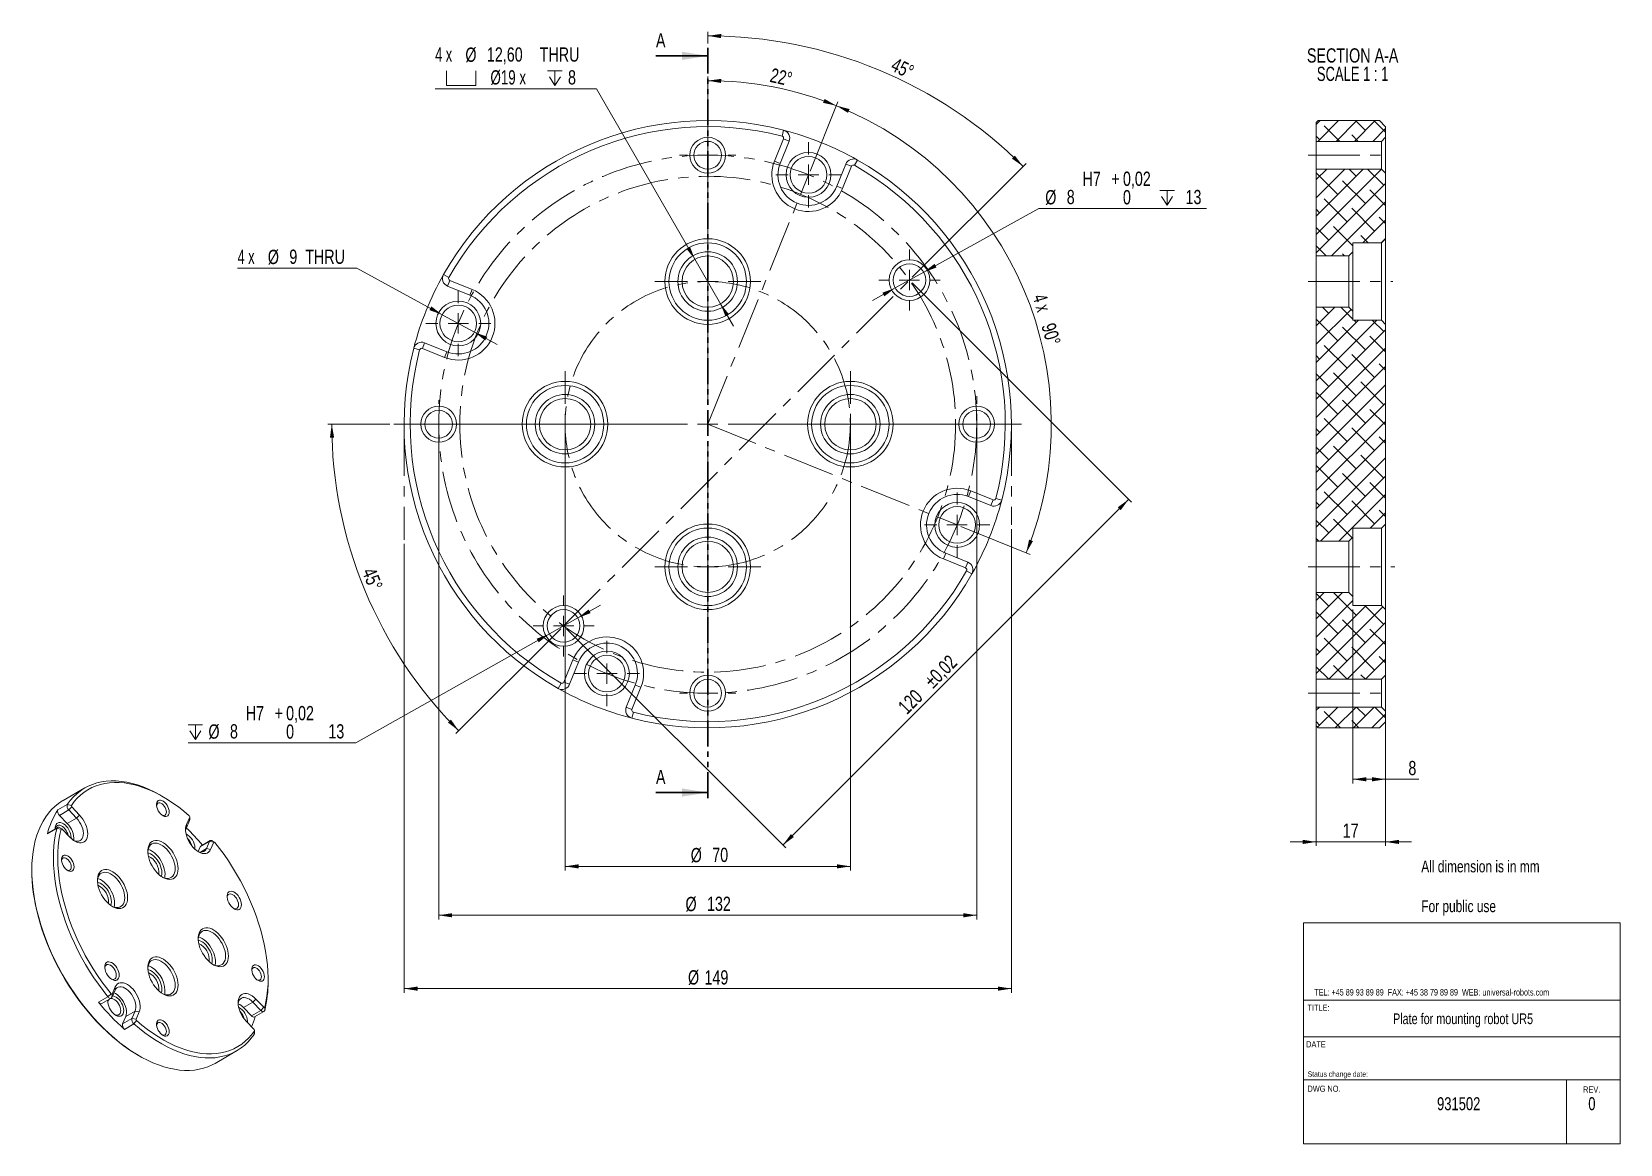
# Model space of a CAD drawing. Header units: millimetres. Extents: x 25 to 415, y 5 to 278.
import ezdxf

# ---------------------------------------------------------------- set-up
doc = ezdxf.new("R2010")
doc.units = ezdxf.units.MM
doc.linetypes.add('CENTERX2', pattern=[20.32, 12.7, -2.54, 2.54, -2.54])
doc.linetypes.add('PHANTOM', pattern=[12.7, 6.35, -1.27, 1.27, -1.27, 1.27, -1.27])
doc.styles.add('SLDTEXTSTYLE0', font='TXT', dxfattribs={"width": 0.75})
doc.styles.add('SLDTEXTSTYLE1', font='TXT', dxfattribs={"width": 0.695652})
doc.styles.add('SLDTEXTSTYLE2', font='TXT', dxfattribs={"width": 0.666667})
doc.styles.add('SLDTEXTSTYLE3', font='TXT', dxfattribs={"width": 0.7})
doc.styles.add('SLDTEXTSTYLE4', font='TXT', dxfattribs={"width": 0.681818})
doc.dimstyles.new('SLDDIMSTYLE0', dxfattribs={"dimtxt": 3.5, "dimasz": 3.302, "dimexe": 0, "dimexo": 0.0625, "dimgap": 0.875, "dimtad": 1, "dimrnd": 1e-09, "dimzin": 12, "dimdsep": 46, "dimtxsty": 'SLDTEXTSTYLE0', "dimsah": 1, "dimcen": 0.09, "dimadec": 0, "dimazin": 3, "dimtfac": 1, "dimtofl": 0, "dimtmove": 0, "dimatfit": 3, "dimfxl": 1, "dimfrac": 2, "dimtolj": 1, "dimtzin": 12, "dimarcsym": 0})
doc.dimstyles.new('SLDDIMSTYLE1', dxfattribs={"dimtxt": 3.5, "dimasz": 3.302, "dimexe": 0, "dimexo": 0.0625, "dimgap": 0.875, "dimtad": 1, "dimdec": 4, "dimzin": 12, "dimdsep": 46, "dimtxsty": 'SLDTEXTSTYLE0', "dimsah": 1, "dimcen": 0.09, "dimazin": 3, "dimtfac": 1, "dimtofl": 0, "dimtmove": 0, "dimatfit": 3, "dimfxl": 1, "dimfrac": 2, "dimtolj": 1, "dimtzin": 12, "dimarcsym": 0})
doc.dimstyles.new('SLDDIMSTYLE2', dxfattribs={"dimtxt": 3.5, "dimasz": 3.302, "dimexe": 0, "dimexo": 0.0625, "dimgap": 0.875, "dimtad": 1, "dimdec": 4, "dimzin": 12, "dimdsep": 46, "dimtxsty": 'SLDTEXTSTYLE0', "dimsah": 1, "dimcen": 0.09, "dimazin": 3, "dimtfac": 1, "dimtofl": 0, "dimtmove": 0, "dimatfit": 3, "dimfxl": 1, "dimfrac": 2, "dimtolj": 1, "dimtzin": 12, "dimarcsym": 0})
doc.dimstyles.new('SLDDIMSTYLE3', dxfattribs={"dimtxt": 3.5, "dimasz": 3.302, "dimexe": 0, "dimexo": 0.0625, "dimgap": 0.875, "dimtad": 1, "dimrnd": 1e-09, "dimzin": 12, "dimdsep": 46, "dimtxsty": 'SLDTEXTSTYLE0', "dimsah": 1, "dimcen": 0.09, "dimadec": 0, "dimazin": 3, "dimtol": 1, "dimtp": 0.02, "dimtm": 0.02, "dimtfac": 1, "dimtofl": 0, "dimtmove": 0, "dimatfit": 3, "dimfxl": 1, "dimfrac": 2, "dimtolj": 1, "dimarcsym": 0})
doc.dimstyles.new('SLDDIMSTYLE4', dxfattribs={"dimtxt": 3.5, "dimasz": 3.302, "dimexe": 0, "dimexo": 0.0625, "dimgap": 0.875, "dimtad": 0, "dimtih": 1, "dimtoh": 1, "dimrnd": 1e-09, "dimzin": 12, "dimdsep": 46, "dimtxsty": 'SLDTEXTSTYLE0', "dimsah": 1, "dimcen": 0, "dimadec": 0, "dimazin": 3, "dimtfac": 1, "dimtmove": 0, "dimatfit": 3, "dimfxl": 1, "dimfrac": 2, "dimtolj": 1, "dimtzin": 12, "dimarcsym": 0})
doc.dimstyles.new('SLDDIMSTYLE5', dxfattribs={"dimtxt": 3.5, "dimasz": 3.302, "dimexe": 0, "dimexo": 0.0625, "dimgap": 0.875, "dimtad": 0, "dimtih": 1, "dimtoh": 1, "dimrnd": 1e-09, "dimzin": 12, "dimdsep": 46, "dimtxsty": 'SLDTEXTSTYLE0', "dimsah": 1, "dimcen": 0, "dimadec": 0, "dimazin": 3, "dimtol": 1, "dimtp": 0.015, "dimtfac": 1, "dimtmove": 0, "dimatfit": 3, "dimfxl": 1, "dimfrac": 2, "dimtolj": 1, "dimarcsym": 0})
doc.dimstyles.new('SLDDIMSTYLE6', dxfattribs={"dimtxt": 3.5, "dimasz": 3.302, "dimexe": 0, "dimexo": 0.0625, "dimgap": 0.875, "dimtad": 1, "dimrnd": 1e-09, "dimzin": 12, "dimdsep": 46, "dimtxsty": 'SLDTEXTSTYLE0', "dimsah": 1, "dimcen": 0.09, "dimadec": 0, "dimazin": 3, "dimtfac": 1, "dimtmove": 0, "dimatfit": 0, "dimfxl": 1, "dimfrac": 2, "dimtolj": 1, "dimtzin": 12, "dimarcsym": 0})

msp = doc.modelspace()

# ---------------------------------------------------------------- texts
at = {"color": 7, "linetype": 'Continuous', "char_height": 3.5, "attachment_point": 1, "style": 'SLDTEXTSTYLE0'}
for insert in [(178.41882, 277.53224), (178.41882, 96.77224)]:
    msp.add_mtext('A', dxfattribs=dict(at, insert=insert))
at = {"color": 7, "linetype": 'Continuous', "lineweight": 0}
for s, insert, char_height, attachment_point, style in [('TEL: +45 89 93 89 89  FAX: +45 38 79 89 89  WEB: universal-robots.com', (339.94883, 43.00051), 1.5875, 1, 'SLDTEXTSTYLE1'), ('TITLE:', (338.27602, 39.16005), 1.5, 1, 'SLDTEXTSTYLE0'), ('Plate for mounting robot UR5', (376.43377, 37.03534), 2.6458333, 2, 'SLDTEXTSTYLE0'), ('DATE', (337.95047, 30.19173), 1.5, 1, 'SLDTEXTSTYLE0'), ('Status change date:', (338.3318, 22.79286), 1.3229167, 1, 'SLDTEXTSTYLE0'), ('DWG NO.', (338.27534, 19.29686), 1.5, 1, 'SLDTEXTSTYLE0'), ('931502', (375.36739, 16.45069), 3.175, 2, 'SLDTEXTSTYLE0'), ('REV.', (405.91252, 19.09309), 1.5, 1, 'SLDTEXTSTYLE0')]:
    msp.add_mtext(s, dxfattribs=dict(at, insert=insert, char_height=char_height, attachment_point=attachment_point, style=style))
at = {"color": 156, "linetype": 'Continuous', "lineweight": 0, "insert": (407.16119, 16.45069), "char_height": 3.175, "attachment_point": 1, "style": 'SLDTEXTSTYLE0'}
msp.add_mtext('0', dxfattribs=at)

# ---------------------------------------------------------------- blocks, each defined once
blk = doc.blocks.new('SW_NOTE_0')
at = {"color": 0, "linetype": 'Continuous', "lineweight": 0, "char_height": 2.9104, "attachment_point": 1, "style": 'SLDTEXTSTYLE0'}
for s, insert in [('All dimension is in mm', (0, 3.75)), ('For public use', (0, -6.01))]:
    blk.add_mtext(s, dxfattribs=dict(at, insert=insert))
blk = doc.blocks.new('_D')
at = {"color": 7, "linetype": 'Continuous', "lineweight": 0}
for p, q in [((116.62, 152.25), (116.62, 42.1)), ((265.62, 155.88), (265.62, 42.1)), ((116.62, 43.1), (265.62, 43.1))]:
    blk.add_line(p, q, dxfattribs=at)
for points in [[(116.62, 43.1), (119.92, 42.59), (119.92, 43.61)], [(265.62, 43.1), (262.32, 43.61), (262.32, 42.59)]]:
    blk.add_solid(points, dxfattribs=at)
at = {"color": 7, "linetype": 'Continuous', "lineweight": 0, "char_height": 3.5, "attachment_point": 1, "style": 'SLDTEXTSTYLE0'}
for s, insert in [('Ø', (186.28, 47.61)), ('149', (190.33, 47.61))]:
    blk.add_mtext(s, dxfattribs=dict(at, insert=insert))
blk = doc.blocks.new('_D_1')
at = {"color": 7, "linetype": 'Continuous', "lineweight": 0}
for p, q in [((191.12, 259.6), (191.12, 266.89)), ((216.22, 243.72), (223.07, 260.68))]:
    blk.add_line(p, q, dxfattribs=at)
blk.add_arc((191.12, 181.6), 84.29, 68, 90, dxfattribs=at)
for points in [[(191.12, 265.89), (194.41, 265.32), (194.43, 266.33)], [(222.69, 259.75), (219.79, 261.4), (219.43, 260.45)]]:
    blk.add_solid(points, dxfattribs=at)
at = {"color": 7, "linetype": 'Continuous', "lineweight": 0, "insert": (206.94, 269.05), "char_height": 3.5, "attachment_point": 1, "rotation": 347.4785, "style": 'SLDTEXTSTYLE0'}
blk.add_mtext('22°', dxfattribs=at)
blk = doc.blocks.new('_D_2')
at = {"color": 7, "linetype": 'Continuous', "lineweight": 0}
for p, q in [((216.22, 243.72), (223.07, 260.68)), ((253.24, 156.5), (270.2, 149.65))]:
    blk.add_line(p, q, dxfattribs=at)
blk.add_arc((191.12, 181.6), 84.29, 338, 68, dxfattribs=at)
for points in [[(222.69, 259.75), (225.53, 257.99), (225.93, 258.92)], [(269.27, 150.03), (270.92, 152.93), (269.97, 153.29)]]:
    blk.add_solid(points, dxfattribs=at)
at = {"color": 7, "linetype": 'Continuous', "lineweight": 0, "char_height": 3.5, "attachment_point": 1, "rotation": 286.5666}
for s, insert, style in [('4 x', (274.17, 213.85), 'SLDTEXTSTYLE2'), ('90°', (276.29, 206.74), 'SLDTEXTSTYLE0')]:
    blk.add_mtext(s, dxfattribs=dict(at, insert=insert, style=style))
blk = doc.blocks.new('_D_3')
at = {"color": 7, "linetype": 'Continuous', "lineweight": 0}
for p, q in [((125.12, 180.6), (125.12, 60.1)), ((257.12, 180.6), (257.12, 60.1)), ((125.12, 61.1), (257.12, 61.1))]:
    blk.add_line(p, q, dxfattribs=at)
for points in [[(125.12, 61.1), (128.42, 60.59), (128.42, 61.61)], [(257.12, 61.1), (253.82, 61.61), (253.82, 60.59)]]:
    blk.add_solid(points, dxfattribs=at)
at = {"color": 7, "linetype": 'Continuous', "lineweight": 0, "char_height": 3.5, "attachment_point": 1, "style": 'SLDTEXTSTYLE0'}
for s, insert in [('%%c', (185.66, 65.61)), ('132', (190.94, 65.67))]:
    blk.add_mtext(s, dxfattribs=dict(at, insert=insert))
blk = doc.blocks.new('_D_4')
at = {"color": 7, "linetype": 'Continuous', "lineweight": 0}
for p, q in [((156.12, 180.6), (156.12, 72.1)), ((226.12, 180.6), (226.12, 72.1)), ((156.12, 73.1), (226.12, 73.1))]:
    blk.add_line(p, q, dxfattribs=at)
for points in [[(156.12, 73.1), (159.42, 72.59), (159.42, 73.61)], [(226.12, 73.1), (222.82, 73.61), (222.82, 72.59)]]:
    blk.add_solid(points, dxfattribs=at)
at = {"color": 7, "linetype": 'Continuous', "lineweight": 0, "char_height": 3.5, "attachment_point": 1, "style": 'SLDTEXTSTYLE0'}
for s, insert in [('%%c', (186.95, 77.61)), ('70', (192.23, 77.67))]:
    blk.add_mtext(s, dxfattribs=dict(at, insert=insert))
blk = doc.blocks.new('_D_5')
at = {"color": 7, "linetype": 'Continuous', "lineweight": 0}
for p, q in [((241.32, 216.25), (295.11, 162.46)), ((209.55, 78.32), (294.4, 163.17)), ((156.47, 131.4), (210.26, 77.61))]:
    blk.add_line(p, q, dxfattribs=at)
for points in [[(294.4, 163.17), (291.71, 161.19), (292.43, 160.47)], [(209.55, 78.32), (212.24, 80.29), (211.53, 81.01)]]:
    blk.add_solid(points, dxfattribs=at)
at = {"color": 7, "linetype": 'Continuous', "lineweight": 0, "char_height": 3.5, "attachment_point": 1, "rotation": 45, "style": 'SLDTEXTSTYLE0'}
for s, insert in [('±0,02', (243.93, 119.08)), ('120', (237.52, 112.67))]:
    blk.add_mtext(s, dxfattribs=dict(at, insert=insert))
blk = doc.blocks.new('_D_6')
at = {"color": 7, "linetype": 'Continuous', "lineweight": 0}
for p, q in [((113.12, 181.6), (97.89, 181.6)), ((155.06, 131.4), (129.34, 105.68))]:
    blk.add_line(p, q, dxfattribs=at)
blk.add_arc((205.26, 181.6), 106.37, 180, 225, dxfattribs=at)
for points in [[(98.89, 181.6), (98.43, 178.29), (99.45, 178.31)], [(130.04, 106.38), (128.11, 109.11), (127.38, 108.4)]]:
    blk.add_solid(points, dxfattribs=at)
at = {"color": 7, "linetype": 'Continuous', "lineweight": 0, "insert": (109.49, 146.74), "char_height": 3.5, "attachment_point": 1, "rotation": 291.979, "style": 'SLDTEXTSTYLE0'}
blk.add_mtext('45°', dxfattribs=at)
blk = doc.blocks.new('_D_7')
at = {"color": 7, "linetype": 'Continuous', "lineweight": 0}
for p, q in [((191.12, 274.98), (191.12, 277.89)), ((241.32, 217.66), (269.21, 245.54))]:
    blk.add_line(p, q, dxfattribs=at)
blk.add_arc((191.12, 167.46), 109.43, 45, 90, dxfattribs=at)
for points in [[(191.12, 276.89), (194.41, 276.33), (194.43, 277.35)], [(268.5, 244.84), (266.48, 247.5), (265.77, 246.77)]]:
    blk.add_solid(points, dxfattribs=at)
at = {"color": 7, "linetype": 'Continuous', "lineweight": 0, "insert": (237.28, 271.69), "char_height": 3.5, "attachment_point": 1, "rotation": 334.3441, "style": 'SLDTEXTSTYLE0'}
blk.add_mtext('45°', dxfattribs=at)
blk = doc.blocks.new('SW_SYMBOL_HOLE_SPOT')
at = {"color": 0, "linetype": 'Continuous', "lineweight": 0}
for p, q in [((0, 875), (0, 75)), ((1600, 75), (1600, 875)), ((0, 75), (1600, 75))]:
    blk.add_line(p, q, dxfattribs=at)
blk = doc.blocks.new('SW_SYMBOL_HOLE_DEPTH')
at = {"color": 0, "linetype": 'Continuous', "lineweight": 0}
for p, q in [((0, 875), (800, 875)), ((400, 875), (400, 75)), ((100, 555), (400, 75)), ((700, 555), (400, 75))]:
    blk.add_line(p, q, dxfattribs=at)
blk = doc.blocks.new('_D_8')
at = {"color": 7, "linetype": 'Continuous', "lineweight": 0}
for p, q in [((163.82, 263.88), (124.25, 263.88)), ((187.97, 222.06), (163.82, 263.88)), ((194.27, 211.14), (187.97, 222.06)), ((194.27, 211.14), (197.44, 205.65))]:
    blk.add_line(p, q, dxfattribs=at)
for points in [[(187.97, 222.06), (186.76, 225.17), (185.88, 224.66)], [(194.27, 211.14), (195.48, 208.03), (196.36, 208.54)]]:
    blk.add_solid(points, dxfattribs=at)
at = {"color": 7, "linetype": 'Continuous', "lineweight": 0, "xscale": 0.0044707031, "yscale": 0.0044707031, "zscale": 0.0044707031}
for name, p in [('SW_SYMBOL_HOLE_SPOT', (127.05, 264.37)), ('SW_SYMBOL_HOLE_DEPTH', (151.84, 264.37))]:
    blk.add_blockref(name, p, dxfattribs=at)
at = {"color": 7, "linetype": 'Continuous', "lineweight": 0, "char_height": 3.5, "attachment_point": 1}
for s, insert, style in [('4 x', (124.25, 274.06), 'SLDTEXTSTYLE2'), ('%%c', (131.66, 274.01), 'SLDTEXTSTYLE0'), ('12,60', (136.94, 274.06), 'SLDTEXTSTYLE0'), ('THRU', (149.89, 274.06), 'SLDTEXTSTYLE0'), ('Ø19 x', (137.81, 268.45), 'SLDTEXTSTYLE3'), ('8', (156.84, 268.45), 'SLDTEXTSTYLE0')]:
    blk.add_mtext(s, dxfattribs=dict(at, insert=insert, style=style))
blk = doc.blocks.new('_D_9')
at = {"color": 7, "linetype": 'Continuous', "lineweight": 0}
for p, q in [((105, 219.87), (75.78, 219.87)), ((125.97, 208.47), (105, 219.87)), ((133.88, 204.17), (125.97, 208.47)), ((133.88, 204.17), (139.46, 201.14))]:
    blk.add_line(p, q, dxfattribs=at)
for points in [[(125.97, 208.47), (123.31, 210.5), (122.83, 209.6)], [(133.88, 204.17), (136.54, 202.15), (137.02, 203.04)]]:
    blk.add_solid(points, dxfattribs=at)
at = {"color": 7, "linetype": 'Continuous', "lineweight": 0, "char_height": 3.5, "attachment_point": 1}
for s, insert, style in [('4 x', (75.78, 224.44), 'SLDTEXTSTYLE2'), ('%%c', (83.19, 224.39), 'SLDTEXTSTYLE0'), ('9', (88.47, 224.44), 'SLDTEXTSTYLE0'), ('THRU', (92.37, 224.44), 'SLDTEXTSTYLE0')]:
    blk.add_mtext(s, dxfattribs=dict(at, insert=insert, style=style))
blk = doc.blocks.new('_D_10')
at = {"color": 7, "linetype": 'Continuous', "lineweight": 0}
for p, q in [((159.25, 134.06), (164.78, 137.18)), ((159.25, 134.06), (152.28, 130.14)), ((152.28, 130.14), (104.78, 103.42)), ((104.78, 103.42), (63.62, 103.42))]:
    blk.add_line(p, q, dxfattribs=at)
for points in [[(159.25, 134.06), (162.38, 135.24), (161.88, 136.13)], [(152.28, 130.14), (149.15, 128.96), (149.65, 128.08)]]:
    blk.add_solid(points, dxfattribs=at)
at = {"color": 7, "linetype": 'Continuous', "lineweight": 0, "xscale": 0.0044707031, "yscale": 0.0044707031, "zscale": 0.0044707031}
blk.add_blockref('SW_SYMBOL_HOLE_DEPTH', (63.62, 103.9), dxfattribs=at)
at = {"color": 7, "linetype": 'Continuous', "lineweight": 0, "char_height": 3.5, "attachment_point": 1, "style": 'SLDTEXTSTYLE0'}
for s, insert in [('H7', (77.78, 112.45)), ('+', (84.85, 112.45)), ('0,02', (87.68, 112.45)), ('%%c', (68.62, 107.93)), ('8', (73.9, 107.98)), ('0', (87.68, 107.93)), ('13', (98.04, 107.98))]:
    blk.add_mtext(s, dxfattribs=dict(at, insert=insert))
blk = doc.blocks.new('_D_11')
at = {"color": 7, "linetype": 'Continuous', "lineweight": 0}
for p, q in [((244.12, 218.89), (272.35, 234.53)), ((272.35, 234.53), (313.51, 234.53)), ((237.12, 215.02), (244.12, 218.89)), ((237.12, 215.02), (231.56, 211.94))]:
    blk.add_line(p, q, dxfattribs=at)
for points in [[(244.12, 218.89), (247.25, 220.05), (246.76, 220.94)], [(237.12, 215.02), (233.98, 213.86), (234.47, 212.97)]]:
    blk.add_solid(points, dxfattribs=at)
at = {"color": 7, "linetype": 'Continuous', "lineweight": 0, "xscale": 0.0044707031, "yscale": 0.0044707031, "zscale": 0.0044707031}
blk.add_blockref('SW_SYMBOL_HOLE_DEPTH', (302.04, 235.01), dxfattribs=at)
at = {"color": 7, "linetype": 'Continuous', "lineweight": 0, "char_height": 3.5, "attachment_point": 1, "style": 'SLDTEXTSTYLE0'}
for s, insert in [('H7', (283.09, 243.57)), ('+', (290.16, 243.57)), ('0,02', (292.99, 243.57)), ('%%c', (273.93, 239.04)), ('8', (279.21, 239.09)), ('0', (292.99, 239.04)), ('13', (308.35, 239.09))]:
    blk.add_mtext(s, dxfattribs=dict(at, insert=insert))
blk = doc.blocks.new('SW_CENTERMARKSYMBOL_0')
at = {"color": 0, "linetype": 'Continuous', "lineweight": 0}
for p, q in [((0, 5), (0, 77)), ((-5, 0), (-77, 0)), ((0, 0), (-2.5, 0)), ((0, 0), (0, 2.5)), ((0, 0), (0, -2.5)), ((0, 0), (2.5, 0)), ((5, 0), (77, 0)), ((0, -5), (0, -77))]:
    blk.add_line(p, q, dxfattribs=at)
blk = doc.blocks.new('SW_CENTERMARKSYMBOL_1')
at = {"color": 0, "linetype": 'Continuous', "lineweight": 0}
for p, q in [((0, 5), (0, 13)), ((-5, 0), (-13, 0)), ((0, 0), (-2.5, 0)), ((0, 0), (0, 2.5)), ((0, 0), (0, -2.5)), ((0, 0), (2.5, 0)), ((5, 0), (13, 0)), ((0, -5), (0, -13))]:
    blk.add_line(p, q, dxfattribs=at)
blk = doc.blocks.new('SW_CENTERMARKSYMBOL_2')
at = {"color": 0, "linetype": 'Continuous', "lineweight": 0}
for p, q in [((0, 5), (0, 13)), ((-5, 0), (-13, 0)), ((0, 0), (-2.5, 0)), ((0, 0), (0, 2.5)), ((0, 0), (0, -2.5)), ((0, 0), (2.5, 0)), ((5, 0), (13, 0)), ((0, -5), (0, -13))]:
    blk.add_line(p, q, dxfattribs=at)
blk = doc.blocks.new('SW_CENTERMARKSYMBOL_3')
at = {"color": 0, "linetype": 'Continuous', "lineweight": 0}
for p, q in [((0, 5), (0, 7.5)), ((-5, 0), (-7.5, 0)), ((0, 0), (-2.5, 0)), ((0, 0), (0, 2.5)), ((0, 0), (0, -2.5)), ((0, 0), (2.5, 0)), ((5, 0), (7.5, 0)), ((0, -5), (0, -7.5))]:
    blk.add_line(p, q, dxfattribs=at)
blk = doc.blocks.new('SW_CENTERMARKSYMBOL_4')
at = {"color": 0, "linetype": 'Continuous', "lineweight": 0}
for p, q in [((0, 5), (0, 6.9)), ((-5, 0), (-6.9, 0)), ((0, 0), (-2.5, 0)), ((0, 0), (0, 2.5)), ((0, 0), (0, -2.5)), ((0, 0), (2.5, 0)), ((5, 0), (6.9, 0)), ((0, -5), (0, -6.9))]:
    blk.add_line(p, q, dxfattribs=at)
blk = doc.blocks.new('SW_CENTERMARKSYMBOL_5')
at = {"color": 0, "linetype": 'Continuous', "lineweight": 0}
for p, q in [((0, 5), (0, 5.9)), ((-5, 0), (-5.9, 0)), ((0, 0), (-2.5, 0)), ((0, 0), (0, 2.5)), ((0, 0), (0, -2.5)), ((0, 0), (2.5, 0)), ((5, 0), (5.9, 0)), ((0, -5), (0, -5.9))]:
    blk.add_line(p, q, dxfattribs=at)
blk = doc.blocks.new('SW_CENTERMARKSYMBOL_6')
at = {"color": 0, "linetype": 'Continuous', "lineweight": 0}
for p, q in [((0, 5), (0, 8)), ((-5, 0), (-8, 0)), ((0, 0), (-2.5, 0)), ((0, 0), (0, 2.5)), ((0, 0), (0, -2.5)), ((0, 0), (2.5, 0)), ((5, 0), (8, 0)), ((0, -5), (0, -8))]:
    blk.add_line(p, q, dxfattribs=at)
blk = doc.blocks.new('SW_CENTERMARKSYMBOL_7')
at = {"color": 0, "linetype": 'Continuous', "lineweight": 0}
for p, q in [((0, 5), (0, 13)), ((-5, 0), (-13, 0)), ((0, 0), (-2.5, 0)), ((0, 0), (0, 2.5)), ((0, 0), (0, -2.5)), ((0, 0), (2.5, 0)), ((5, 0), (13, 0)), ((0, -5), (0, -13))]:
    blk.add_line(p, q, dxfattribs=at)
blk = doc.blocks.new('SW_CENTERMARKSYMBOL_8')
at = {"color": 0, "linetype": 'Continuous', "lineweight": 0}
for p, q in [((0, 5), (0, 6.9)), ((-5, 0), (-6.9, 0)), ((0, 0), (-2.5, 0)), ((0, 0), (0, 2.5)), ((0, 0), (0, -2.5)), ((0, 0), (2.5, 0)), ((5, 0), (6.9, 0)), ((0, -5), (0, -6.9))]:
    blk.add_line(p, q, dxfattribs=at)
blk = doc.blocks.new('SW_CENTERMARKSYMBOL_9')
at = {"color": 0, "linetype": 'Continuous', "lineweight": 0}
for p, q in [((0, 5), (0, 8)), ((-5, 0), (-8, 0)), ((0, 0), (-2.5, 0)), ((0, 0), (0, 2.5)), ((0, 0), (0, -2.5)), ((0, 0), (2.5, 0)), ((5, 0), (8, 0)), ((0, -5), (0, -8))]:
    blk.add_line(p, q, dxfattribs=at)
blk = doc.blocks.new('SW_CENTERMARKSYMBOL_10')
at = {"color": 0, "linetype": 'Continuous', "lineweight": 0}
for p, q in [((0, 5), (0, 13)), ((-5, 0), (-13, 0)), ((0, 0), (-2.5, 0)), ((0, 0), (0, 2.5)), ((0, 0), (0, -2.5)), ((0, 0), (2.5, 0)), ((5, 0), (13, 0)), ((0, -5), (0, -13))]:
    blk.add_line(p, q, dxfattribs=at)
blk = doc.blocks.new('SW_CENTERMARKSYMBOL_11')
at = {"color": 0, "linetype": 'Continuous', "lineweight": 0}
for p, q in [((0, 5), (0, 7.5)), ((-5, 0), (-7.5, 0)), ((0, 0), (-2.5, 0)), ((0, 0), (0, 2.5)), ((0, 0), (0, -2.5)), ((0, 0), (2.5, 0)), ((5, 0), (7.5, 0)), ((0, -5), (0, -7.5))]:
    blk.add_line(p, q, dxfattribs=at)
blk = doc.blocks.new('SW_CENTERMARKSYMBOL_12')
at = {"color": 0, "linetype": 'Continuous', "lineweight": 0}
for p, q in [((0, 5), (0, 8)), ((-5, 0), (-8, 0)), ((0, 0), (-2.5, 0)), ((0, 0), (0, 2.5)), ((0, 0), (0, -2.5)), ((0, 0), (2.5, 0)), ((5, 0), (8, 0)), ((0, -5), (0, -8))]:
    blk.add_line(p, q, dxfattribs=at)
blk = doc.blocks.new('SW_CENTERMARKSYMBOL_13')
at = {"color": 0, "linetype": 'Continuous', "lineweight": 0}
for p, q in [((0, 5), (0, 6.9)), ((-5, 0), (-6.9, 0)), ((0, 0), (-2.5, 0)), ((0, 0), (0, 2.5)), ((0, 0), (0, -2.5)), ((0, 0), (2.5, 0)), ((5, 0), (6.9, 0)), ((0, -5), (0, -6.9))]:
    blk.add_line(p, q, dxfattribs=at)
blk = doc.blocks.new('SW_CENTERMARKSYMBOL_14')
at = {"color": 0, "linetype": 'Continuous', "lineweight": 0}
for p, q in [((0, 5), (0, 8)), ((-5, 0), (-8, 0)), ((0, 0), (-2.5, 0)), ((0, 0), (0, 2.5)), ((0, 0), (0, -2.5)), ((0, 0), (2.5, 0)), ((5, 0), (8, 0)), ((0, -5), (0, -8))]:
    blk.add_line(p, q, dxfattribs=at)
blk = doc.blocks.new('_D_12')
at = {"color": 7, "linetype": 'Continuous', "lineweight": 0}
for p, q in [((349.41, 136.1), (349.41, 93.47)), ((357.41, 107.6), (357.41, 93.47)), ((357.41, 94.47), (349.41, 94.47)), ((357.41, 94.47), (365.61, 94.47))]:
    blk.add_line(p, q, dxfattribs=at)
for points in [[(349.41, 94.47), (352.71, 93.96), (352.71, 94.98)], [(357.41, 94.47), (354.11, 94.98), (354.11, 93.96)]]:
    blk.add_solid(points, dxfattribs=at)
at = {"color": 7, "linetype": 'Continuous', "lineweight": 0, "insert": (363.03, 98.98), "char_height": 3.5, "attachment_point": 1, "style": 'SLDTEXTSTYLE0'}
blk.add_mtext('8', dxfattribs=at)
blk = doc.blocks.new('_D_13')
at = {"color": 7, "linetype": 'Continuous', "lineweight": 0}
for p, q in [((340.41, 118), (340.41, 78.1)), ((357.41, 119), (357.41, 78.1)), ((340.41, 79.1), (334.06, 79.1)), ((357.41, 79.1), (340.41, 79.1)), ((357.41, 79.1), (363.76, 79.1))]:
    blk.add_line(p, q, dxfattribs=at)
for points in [[(340.41, 79.1), (337.11, 79.61), (337.11, 78.59)], [(357.41, 79.1), (360.71, 78.59), (360.71, 79.61)]]:
    blk.add_solid(points, dxfattribs=at)
at = {"color": 7, "linetype": 'Continuous', "lineweight": 0, "insert": (346.91, 83.61), "char_height": 3.5, "attachment_point": 1, "style": 'SLDTEXTSTYLE0'}
blk.add_mtext('17', dxfattribs=at)
blk = doc.blocks.new('SW_NOTE_1')
at = {"color": 0, "linetype": 'Continuous', "lineweight": 0, "char_height": 3.5, "attachment_point": 2}
for s, insert, style in [('SECTION A-A', (14.16, 4.51), 'SLDTEXTSTYLE0'), ('SCALE 1 : 1', (14.15, -0.01), 'SLDTEXTSTYLE4')]:
    blk.add_mtext(s, dxfattribs=dict(at, insert=insert, style=style))

# ---------------------------------------------------------------- dimensions: what is measured, and where the dimension line sits
at = {"color": 7, "linetype": 'Continuous', "lineweight": 0}
for base, line1, line2, picture, middle in [((232.99621, 268.55917), ((155.76348, 132.10287), (240.61629, 216.95569)), ((191.11882, 273.98035), (191.11882, 89.22035)), '_D_7', (238.49866, 266.10035)), ((207.20174, 264.33981), ((191.11882, 181.60035), (215.84285, 242.79448)), ((191.11882, 258.60035), (191.11882, 104.60035)), '_D_1', (209.39301, 263.8836)), ((106.98489, 140.89307), ((268.11882, 181.60035), (114.11882, 181.60035)), ((155.76348, 132.10287), (240.61629, 216.95569)), '_D_6', (106.61882, 141.78834))]:
    dim = msp.add_angular_dim_2l(base=base, line1=line1, line2=line2, dimstyle='SLDDIMSTYLE1', dxfattribs=at)
    dim.commit()
    dim.dimension.update_dxf_attribs({"geometry": picture, "text_midpoint": middle, "dimtype": 162})
for p1, p2, text, dimstyle, picture, middle in [((187.96882, 222.05631), (194.26882, 211.14439), '4 x <> THRU \\P{\\fGDT;v} Ø19 x {\\fGDT;x}8', 'SLDDIMSTYLE4', '_D_8', (143.24032, 269.49332)), ((244.1155, 218.89362), (237.11709, 215.01775), '<>\\SH7^ ;{\\fGDT;x} 13', 'SLDDIMSTYLE5', '_D_11', (293.71944, 239.05392)), ((125.97127, 208.47393), (133.8781, 204.17484), '4 x <> THRU', 'SLDDIMSTYLE4', '_D_9', (89.59709, 222.67889)), ((152.27749, 130.14128), (159.24947, 134.06447), '{\\fGDT;x}<>\\SH7^ ; 13', 'SLDDIMSTYLE5', '_D_10', (83.4089, 107.94121))]:
    dim = msp.add_diameter_dim_2p(p1=p1, p2=p2, text=text, dimstyle=dimstyle, dxfattribs=at)
    dim.commit()
    dim.dimension.update_dxf_attribs({"geometry": picture, "text_midpoint": middle, "dimtype": 163})
dim = msp.add_angular_dim_2l(base=(268.7064, 214.53432), line1=((252.31295, 156.87631), (191.11882, 181.60035)), line2=((215.84285, 242.79448), (191.11882, 181.60035)), text='4 x <>', dimstyle='SLDDIMSTYLE2', dxfattribs=at)
dim.commit()
dim.dimension.update_dxf_attribs({"geometry": '_D_2', "text_midpoint": (271.90798, 205.63345), "dimtype": 162})
dim = msp.add_linear_dim(base=(294.40291, 163.16907), p1=(155.76348, 132.10287), p2=(240.61629, 216.95569), angle=45, dimstyle='SLDDIMSTYLE3', dxfattribs=at)
dim.commit()
dim.dimension.update_dxf_attribs({"geometry": '_D_5', "text_midpoint": (248.01571, 116.78187), "dimtype": 160})
for base, p1, p2, text, picture, middle in [((257.11882, 61.10035), (125.11882, 181.60035), (257.11882, 181.60035), '%%c<>', '_D_3', (192.18, 61.10035)), ((226.11882, 73.10035), (156.11882, 181.60035), (226.11882, 181.60035), '%%c<>', '_D_4', (192.18, 73.10035)), ((265.61882, 43.10035), (116.61882, 153.24647), (265.61882, 156.87631), 'Ø<>', '_D', (192.18, 43.10035))]:
    dim = msp.add_linear_dim(base=base, p1=p1, p2=p2, text=text, dimstyle='SLDDIMSTYLE0', dxfattribs=at)
    dim.commit()
    dim.dimension.update_dxf_attribs({"geometry": picture, "text_midpoint": middle, "dimtype": 160})
for base, p1, p2, dimstyle, picture, middle in [((349.40874, 94.47086), (357.40874, 108.60035), (349.40874, 137.10035), 'SLDDIMSTYLE0', '_D_12', (364.31983, 94.47086)), ((340.40874, 79.10035), (357.40874, 120.00035), (340.40874, 119.00035), 'SLDDIMSTYLE6', '_D_13', (349.50023, 79.10035))]:
    dim = msp.add_linear_dim(base=base, p1=p1, p2=p2, dimstyle=dimstyle, dxfattribs=at)
    dim.commit()
    dim.dimension.update_dxf_attribs({"geometry": picture, "text_midpoint": middle, "dimtype": 160})

# ---------------------------------------------------------------- hatches: boundary and pattern name
at = {"linetype": 'Continuous', "lineweight": 0}
h = msp.add_hatch(dxfattribs=at)
h.set_pattern_fill('ANSI38', style=0)
h.paths.add_polyline_path([(357.40874, 254.60035), (355.90874, 256.10035), (340.90874, 256.10035), (340.40874, 255.60035), (340.40874, 251.00035), (356.40874, 251.00035), (357.40874, 252.00035)], flags=0)
h = msp.add_hatch(dxfattribs=at)
h.set_pattern_fill('ANSI38', style=0)
h.paths.add_polyline_path([(340.40874, 222.90035), (348.40874, 222.90035), (349.40874, 223.90035), (349.40874, 226.10035), (356.40874, 226.10035), (357.40874, 227.10035), (357.40874, 243.20035), (356.40874, 244.20035), (340.40874, 244.20035)], flags=0)
h = msp.add_hatch(dxfattribs=at)
h.set_pattern_fill('ANSI38', style=0)
h.paths.add_polyline_path([(348.40874, 210.30035), (340.40874, 210.30035), (340.40874, 152.90035), (348.40874, 152.90035), (349.40874, 153.90035), (349.40874, 156.10035), (356.40874, 156.10035), (357.40874, 157.10035), (357.40874, 206.10035), (356.40874, 207.10035), (349.40874, 207.10035), (349.40874, 209.30035)], flags=0)
h = msp.add_hatch(dxfattribs=at)
h.set_pattern_fill('ANSI38', style=0)
h.paths.add_polyline_path([(348.40874, 140.30035), (340.40874, 140.30035), (340.40874, 119.00035), (356.40874, 119.00035), (357.40874, 120.00035), (357.40874, 136.10035), (356.40874, 137.10035), (349.40874, 137.10035), (349.40874, 139.30035)], flags=0)
h = msp.add_hatch(dxfattribs=at)
h.set_pattern_fill('ANSI38', style=0)
h.paths.add_polyline_path([(340.40874, 107.60035), (340.90874, 107.10035), (355.90874, 107.10035), (357.40874, 108.60035), (357.40874, 111.20035), (356.40874, 112.20035), (340.40874, 112.20035)], flags=0)

# ---------------------------------------------------------------- linework, layer by layer
at = {"color": 7, "linetype": 'PHANTOM', "lineweight": 30}
msp.add_line((191.11882, 273.98035), (191.11882, 89.22035), dxfattribs=at)
at = {"color": 7, "linetype": 'Continuous', "lineweight": 30}
for p, q in [((178.41882, 271.98035), (191.11882, 271.98035)), ((178.41882, 91.22035), (191.11882, 91.22035))]:
    msp.add_line(p, q, dxfattribs=at)
at = {"color": 7, "linetype": 'Continuous', "lineweight": 15}
for p, q in [((209.73515, 253.7369), (209.36032, 252.28449)), ((340.90874, 256.10035), (340.40874, 255.60035)), ((340.40874, 255.60035), (340.40874, 251.00035)), ((355.90874, 256.10035), (340.90874, 256.10035)), ((357.40874, 254.60035), (355.90874, 256.10035)), ((357.40874, 254.60035), (357.40874, 252.00035)), ((207.4982, 246.16594), (209.69897, 251.61304)), ((211.08975, 251.05114), (208.88898, 245.60403)), ((211.08975, 251.05114), (209.69897, 251.61304)), ((356.40874, 251.00035), (340.40874, 251.00035)), ((340.40874, 251.00035), (340.40874, 244.20035)), ((356.40874, 251.00035), (357.40874, 252.00035)), ((356.40874, 244.20035), (356.40874, 251.00035)), ((357.40874, 252.00035), (357.40874, 243.20035)), ((208.88898, 245.60403), (207.4982, 246.16594)), ((227.83761, 246.42303), (227.09831, 245.11787)), ((222.79673, 239.98493), (224.99751, 245.43204)), ((226.38828, 244.87013), (224.18751, 239.42302)), ((224.99751, 245.43204), (226.38828, 244.87013)), ((340.40874, 244.20035), (356.40874, 244.20035)), ((340.40874, 244.20035), (340.40874, 222.90035)), ((357.40874, 243.20035), (356.40874, 244.20035)), ((357.40874, 243.20035), (357.40874, 227.10035)), ((222.79673, 239.98493), (224.18751, 239.42302)), ((356.40874, 226.10035), (349.40874, 226.10035)), ((349.40874, 223.90035), (349.40874, 226.10035)), ((356.40874, 226.10035), (357.40874, 227.10035)), ((356.40874, 207.10035), (356.40874, 226.10035)), ((357.40874, 227.10035), (357.40874, 206.10035)), ((348.40874, 222.90035), (340.40874, 222.90035)), ((340.40874, 210.30035), (340.40874, 222.90035)), ((348.40874, 222.90035), (349.40874, 223.90035)), ((348.40874, 210.30035), (348.40874, 222.90035)), ((349.40874, 223.90035), (349.40874, 209.30035)), ((127.60129, 217.57984), (126.29614, 218.31914)), ((127.84904, 216.86981), (127.28713, 215.47904)), ((132.73423, 213.27826), (127.28713, 215.47904)), ((127.84904, 216.86981), (133.29614, 214.66904)), ((133.29614, 214.66904), (132.73423, 213.27826)), ((340.40874, 210.30035), (348.40874, 210.30035)), ((340.40874, 210.30035), (340.40874, 152.90035)), ((349.40874, 209.30035), (348.40874, 210.30035)), ((349.40874, 207.10035), (349.40874, 209.30035)), ((349.40874, 207.10035), (356.40874, 207.10035)), ((357.40874, 206.10035), (356.40874, 207.10035)), ((357.40874, 206.10035), (357.40874, 157.10035)), ((120.43468, 199.84185), (118.98227, 200.21668)), ((121.10612, 200.1805), (121.66803, 201.57128)), ((126.55323, 197.97973), (121.10612, 200.1805)), ((121.66803, 201.57128), (127.11514, 199.3705)), ((126.55323, 197.97973), (127.11514, 199.3705)), ((255.1225, 163.83019), (255.68441, 165.22097)), ((260.56961, 161.62942), (255.1225, 163.83019)), ((255.68441, 165.22097), (261.13152, 163.02019)), ((260.56961, 161.62942), (261.13152, 163.02019)), ((263.25537, 162.98402), (261.80296, 163.35884)), ((356.40874, 156.10035), (349.40874, 156.10035)), ((349.40874, 153.90035), (349.40874, 156.10035)), ((356.40874, 156.10035), (357.40874, 157.10035)), ((356.40874, 137.10035), (356.40874, 156.10035)), ((357.40874, 157.10035), (357.40874, 136.10035)), ((348.40874, 152.90035), (340.40874, 152.90035)), ((340.40874, 140.30035), (340.40874, 152.90035)), ((348.40874, 152.90035), (349.40874, 153.90035)), ((348.40874, 140.30035), (348.40874, 152.90035)), ((349.40874, 153.90035), (349.40874, 139.30035)), ((249.50341, 149.92244), (248.94149, 148.53166)), ((254.3886, 146.33089), (248.94149, 148.53166)), ((249.50341, 149.92244), (254.95051, 147.72166)), ((254.95051, 147.72166), (254.3886, 146.33089)), ((255.9415, 144.88156), (254.63635, 145.62086)), ((340.40874, 140.30035), (348.40874, 140.30035)), ((340.40874, 140.30035), (340.40874, 119.00035)), ((349.40874, 139.30035), (348.40874, 140.30035)), ((349.40874, 137.10035), (349.40874, 139.30035)), ((349.40874, 137.10035), (356.40874, 137.10035)), ((357.40874, 136.10035), (356.40874, 137.10035)), ((357.40874, 136.10035), (357.40874, 120.00035)), ((155.84936, 118.33057), (158.05013, 123.77767)), ((159.44091, 123.21576), (157.24013, 117.76866)), ((158.05013, 123.77767), (159.44091, 123.21576)), ((155.13933, 118.08282), (154.40003, 116.77767)), ((155.84936, 118.33057), (157.24013, 117.76866)), ((171.14789, 112.14956), (173.34866, 117.59666)), ((174.73944, 117.03476), (172.53867, 111.58765)), ((174.73944, 117.03476), (173.34866, 117.59666)), ((356.40874, 119.00035), (340.40874, 119.00035)), ((340.40874, 119.00035), (340.40874, 112.20035)), ((356.40874, 119.00035), (357.40874, 120.00035)), ((356.40874, 112.20035), (356.40874, 119.00035)), ((357.40874, 120.00035), (357.40874, 111.20035)), ((172.53867, 111.58765), (171.14789, 112.14956)), ((172.87732, 110.91621), (172.50249, 109.4638)), ((340.40874, 112.20035), (340.40874, 107.60035)), ((340.40874, 112.20035), (356.40874, 112.20035)), ((357.40874, 111.20035), (356.40874, 112.20035)), ((357.40874, 111.20035), (357.40874, 108.60035)), ((340.40874, 107.60035), (340.90874, 107.10035)), ((340.90874, 107.10035), (355.90874, 107.10035)), ((355.90874, 107.10035), (357.40874, 108.60035)), ((38.29764, 92.34653), (32.99434, 89.285)), ((57.45565, 90.19368), (56.9254, 90.49989)), ((31.70475, 86.98119), (34.00284, 88.30785)), ((34.35321, 86.94606), (32.05512, 85.61939)), ((34.99462, 88.04578), (34.00284, 88.30785)), ((35.08221, 87.70534), (34.35321, 86.94606)), ((36.27906, 84.93578), (34.35321, 86.94606)), ((35.08221, 87.70534), (37.00805, 85.69506)), ((31.417, 82.40993), (29.1189, 81.08326)), ((31.60172, 82.67668), (29.30362, 81.35002)), ((32.46084, 82.26661), (31.417, 82.40993)), ((33.98096, 83.60912), (32.05512, 85.61939)), ((32.63203, 82.3209), (32.10179, 82.62711)), ((34.62407, 80.25755), (32.69823, 82.26783)), ((33.98096, 83.60912), (36.27906, 84.93578)), ((37.00805, 85.69506), (36.27906, 84.93578)), ((63.98191, 84.36481), (63.20382, 82.5901)), ((63.20382, 82.5901), (63.24244, 83.40952)), ((63.24244, 83.40952), (64.02053, 85.18423)), ((63.98191, 84.36481), (64.02053, 85.18423)), ((64.0334, 84.64097), (64.0334, 85.25327)), ((34.93218, 80.22093), (34.91912, 79.96867)), ((68.89905, 79.2321), (66.60095, 77.90543)), ((69.05471, 79.41378), (66.75661, 78.08712)), ((68.12096, 77.45739), (68.89905, 79.2321)), ((68.89905, 79.2321), (69.92109, 79.02498)), ((69.92109, 79.02498), (69.143, 77.25027)), ((70.08503, 79.05801), (69.55478, 79.36421)), ((65.30884, 77.57452), (65.29578, 77.32226)), ((66.09559, 76.75277), (66.60095, 77.90543)), ((68.12096, 77.45739), (69.143, 77.25027)), ((25.2781, 72.23028), (25.2781, 72.02618)), ((44.98182, 41.75976), (45.75991, 43.53447)), ((45.75991, 43.53447), (45.72129, 42.71504)), ((83.26085, 44.88061), (83.26085, 45.49292)), ((41.64097, 39.78875), (43.93907, 41.11541)), ((42.48944, 39.43198), (44.78754, 40.75865)), ((44.73078, 41.80353), (43.93907, 41.11541)), ((45.72129, 42.71504), (44.9432, 40.94033)), ((44.98182, 41.75976), (44.9432, 40.94033)), ((77.25175, 38.44124), (79.54984, 39.7679)), ((79.54984, 39.7679), (80.27884, 40.52718)), ((81.47569, 37.75763), (79.54984, 39.7679)), ((80.27884, 40.52718), (82.20468, 38.51691)), ((47.56224, 34.48096), (48.34033, 36.25567)), ((47.56224, 34.48096), (49.86033, 35.80762)), ((48.34033, 36.25567), (50.63842, 37.58233)), ((49.86033, 35.80762), (50.63842, 37.58233)), ((50.88238, 35.6005), (49.86033, 35.80762)), ((51.00211, 35.25725), (50.33926, 34.43462)), ((51.66047, 37.37521), (50.63842, 37.58233)), ((51.66047, 37.37521), (50.88238, 35.6005)), ((79.17759, 36.43096), (77.25175, 38.44124)), ((79.8207, 33.0794), (77.89486, 35.08967)), ((79.17759, 36.43096), (81.47569, 37.75763)), ((79.94243, 36.16908), (82.24053, 37.49575)), ((81.47569, 37.75763), (82.20468, 38.51691)), ((82.42525, 37.7625), (82.44207, 38.51813)), ((50.33926, 34.43462), (48.04116, 33.10796)), ((78.20296, 35.05305), (78.188, 34.78368)), ((79.8394, 31.86458), (79.90829, 32.73895)), ((79.93125, 32.214), (79.93125, 32.82631)), ((70.24131, 24.76436), (75.54461, 27.82589)), ((51.43679, 26.71308), (51.61354, 26.61101))]:
    msp.add_line(p, q, dxfattribs=at)
at = {"color": 7, "linetype": 'CENTERX2', "lineweight": 0}
for p, q in [((338.40874, 247.60035), (358.40874, 247.60035)), ((191.11882, 181.60035), (215.84285, 242.79448)), ((155.76348, 132.10287), (240.61629, 216.95569)), ((338.40874, 216.60035), (359.20702, 216.60035)), ((116.61882, 181.60035), (116.61882, 153.24647)), ((191.11882, 181.60035), (252.31295, 156.87631)), ((265.61882, 181.60035), (265.61882, 156.87631)), ((338.40874, 146.60035), (359.67889, 146.60035)), ((338.40874, 115.60035), (358.40874, 115.60035))]:
    msp.add_line(p, q, dxfattribs=at)
at = {"color": 8, "linetype": 'Continuous', "lineweight": 15}
msp.add_line((66.65532, 76.61129), (68.12096, 77.45739), dxfattribs=at)
at = {"color": 7, "linetype": 'Continuous', "lineweight": 0}
for p, q in [((415, 59.28353), (337.26447, 59.28353)), ((337.26447, 59.28353), (414.88337, 59.28353)), ((337.26447, 59.28353), (337.26447, 5)), ((415, 5), (415, 59.28353)), ((414.94247, 40.29223), (337.26447, 40.29223)), ((337.26447, 31.2356), (415, 31.2356)), ((337.26447, 20.7356), (414.94422, 20.7356)), ((401.84915, 10), (401.84915, 20.7356)), ((401.84915, 10), (401.84915, 4.92064)), ((337.26447, 5), (415, 5))]:
    msp.add_line(p, q, dxfattribs=at)
at = {"color": 7, "linetype": 'Continuous', "lineweight": 15, "flags": 128}
for points in [[(34.00284, 88.30785), (34.7131, 89.26131), (35.48413, 90.13493), (36.31383, 90.92632), (37.19992, 91.63331), (38.13998, 92.25397), (39.13144, 92.78659), (40.17158, 93.22973), (41.25756, 93.58216), (42.38641, 93.84293), (43.55503, 94.01132), (44.76023, 94.08686), (45.99871, 94.06936), (47.26708, 93.95886), (48.56187, 93.75567), (49.87954, 93.46033), (51.21647, 93.07366), (52.56902, 92.59671), (53.93348, 92.03079), (55.30611, 91.37746), (56.68317, 90.63849), (56.9254, 90.49989)], [(63.9008, 85.52748), (62.58509, 86.637), (61.25533, 87.6747), (59.91516, 88.63774), (58.56825, 89.52348), (57.21829, 90.32949), (55.86896, 91.05359), (54.52396, 91.69377), (53.18698, 92.24829), (51.86166, 92.71563), (50.55164, 93.09452), (49.26051, 93.38391), (47.99179, 93.58302), (46.74895, 93.69129), (45.53541, 93.70844), (44.35447, 93.63441), (43.20938, 93.46942), (42.10327, 93.2139), (41.03915, 92.86856), (40.01995, 92.43435), (39.04846, 91.91245), (38.12732, 91.30429), (37.25907, 90.61153), (36.44608, 89.83608), (35.69057, 88.98005), (34.99462, 88.04578)], [(32.99434, 89.285), (32.75457, 89.14298), (31.83321, 88.52538), (30.96432, 87.82424), (30.1502, 87.04144), (29.393, 86.17903), (28.69475, 85.23931), (28.05728, 84.22477), (27.48229, 83.1381), (26.9713, 81.98218), (26.52567, 80.76008), (26.14658, 79.47504), (25.83503, 78.13046), (25.59186, 76.72991), (25.4177, 75.27711), (25.31302, 73.77591), (25.2781, 72.23028), (25.31302, 70.64434), (25.4177, 69.02227), (25.59186, 67.3684), (25.83503, 65.68709), (26.14658, 63.98281), (26.52567, 62.26008), (26.9713, 60.52346), (27.48229, 58.77757), (28.05728, 57.02703), (28.69475, 55.27648), (29.393, 53.53057), (30.1502, 51.79392), (30.96432, 50.07115), (31.83321, 48.36681), (32.75457, 46.68544), (33.72595, 45.03148), (34.74477, 43.40932), (35.80834, 41.82328), (36.91384, 40.27754), (38.05832, 38.77621), (39.23876, 37.32328), (40.45203, 35.92259), (41.69491, 34.57785), (42.96411, 33.29265), (44.25625, 32.07037), (45.56791, 30.91427), (46.89562, 29.82741), (48.23585, 28.81268), (49.58504, 27.87275), (50.93963, 27.01013), (52.29602, 26.22711), (53.6506, 25.52575), (54.9998, 24.90793), (56.34003, 24.37527), (57.66774, 23.92919), (58.9794, 23.57088), (60.27154, 23.30128), (61.54073, 23.12111), (62.78361, 23.03084), (63.99688, 23.03072), (65.17733, 23.12074), (66.32181, 23.30068), (67.4273, 23.57004), (68.49087, 23.92812), (69.5097, 24.37396), (70.24131, 24.76436)], [(59.00709, 86.44017), (58.97072, 86.07499), (58.86331, 85.76888), (58.68988, 85.53615), (58.45855, 85.38769), (58.18013, 85.33043), (57.86763, 85.36705), (57.53567, 85.49584), (57.19978, 85.71078), (56.87565, 86.00181), (56.57845, 86.35534), (56.32207, 86.75482), (56.1185, 87.18158), (55.97725, 87.61566), (55.90494, 88.03677), (55.90494, 88.42522), (55.97725, 88.76284), (56.1185, 89.03385), (56.32207, 89.22557), (56.57845, 89.32904), (56.87565, 89.33942), (57.19978, 89.25623), (57.53567, 89.08335), (57.86763, 88.82887), (58.18013, 88.50469), (58.45855, 88.12597), (58.68988, 87.71041), (58.86331, 87.27745), (58.97072, 86.84733), (59.00709, 86.44017)], [(58.29998, 86.44017), (58.26505, 86.79253), (58.16229, 87.16474), (57.99767, 87.53518), (57.78076, 87.88231), (57.52416, 88.18595), (57.2428, 88.42846), (56.95301, 88.59576), (56.67164, 88.6781), (56.41504, 88.67072), (56.19813, 88.57403), (56.03351, 88.39366), (55.93075, 88.14009), (55.90724, 88.01237)], [(57.26303, 85.66382), (57.52416, 85.59012), (57.78076, 85.59751), (57.99767, 85.69419), (58.16229, 85.87456), (58.26505, 86.12813), (58.29998, 86.44017)], [(43.93907, 41.11541), (42.75832, 42.61722), (41.61633, 44.16684), (40.51623, 45.76002), (39.46102, 47.3924), (38.45359, 49.05953), (37.4967, 50.75683), (36.59296, 52.47966), (35.74486, 54.22331), (34.95471, 55.983), (34.22468, 57.75392), (33.55675, 59.53123), (32.95277, 61.31005), (32.41438, 63.08552), (31.94305, 64.85279), (31.54008, 66.60701), (31.20657, 68.34339), (30.94343, 70.05717), (30.75139, 71.74366), (30.63095, 73.39825), (30.58247, 75.01641), (30.60607, 76.59371), (30.70168, 78.12584), (30.86904, 79.6086), (31.1077, 81.03793), (31.417, 82.40993)], [(31.04539, 82.35552), (31.05189, 82.67442), (31.12186, 83.05321), (31.25925, 83.3702), (31.45912, 83.61395), (31.71423, 83.77564), (32.01536, 83.84942), (32.35164, 83.83263), (32.7109, 83.72588), (33.08016, 83.53302), (33.44608, 83.26103), (33.79543, 82.91973), (34.11558, 82.52146), (34.39497, 82.08062), (34.62349, 81.61313), (34.79288, 81.1359), (34.89704, 80.66618), (34.93218, 80.22093), (34.93218, 80.22093)], [(34.1701, 80.73142), (34.08752, 81.0476), (33.92122, 81.47623), (33.69866, 81.89014), (33.42957, 82.27123), (33.12572, 82.60287), (32.80038, 82.87054), (32.46778, 83.06255), (32.14244, 83.1705), (31.83858, 83.18969), (31.5695, 83.11928), (31.34694, 82.96233), (31.18064, 82.72571), (31.07786, 82.41976), (31.06824, 82.36871)], [(31.417, 82.40993), (31.46975, 82.54183), (31.55101, 82.64076), (31.6571, 82.70225), (31.78325, 82.72352), (31.92375, 82.70362), (32.07228, 82.64344), (32.10179, 82.62711)], [(32.46084, 82.26661), (32.15776, 80.92224), (31.92391, 79.52168), (31.75992, 78.06878), (31.66623, 76.5675), (31.64311, 75.02196), (31.69062, 73.43638), (31.80862, 71.8151), (31.9968, 70.16256), (32.25464, 68.48329), (32.58144, 66.78187), (32.9763, 65.06297), (33.43813, 63.33129), (33.96568, 61.59156), (34.55751, 59.84855), (35.21198, 58.10703), (35.92732, 56.37177), (36.70156, 54.64751), (37.53259, 52.93896), (38.41812, 51.25082), (39.35575, 49.58769), (40.34289, 47.95414), (41.37686, 46.35462), (42.45481, 44.79351), (43.57381, 43.2751), (44.73078, 41.80353)], [(32.69823, 82.26783), (32.66212, 82.30055), (32.62466, 82.32499), (32.58752, 82.34003), (32.5524, 82.34501), (32.52086, 82.33969), (32.49434, 82.32432), (32.47403, 82.29959), (32.46084, 82.26661)], [(37.00805, 85.69506), (37.43445, 85.2057), (37.8247, 84.66654), (38.17009, 84.08962), (38.46288, 83.48783), (38.69655, 82.87461), (38.86588, 82.26367), (38.96707, 81.66865), (38.99788, 81.10283), (38.95761, 80.57887), (38.84717, 80.10846), (38.66901, 79.70212), (38.42713, 79.36891), (38.12692, 79.11629), (37.77508, 78.94989), (37.37949, 78.87344), (36.94897, 78.88864), (36.49314, 78.99515), (36.02219, 79.19059), (35.54664, 79.4706), (35.0771, 79.82892), (34.62407, 80.25755)], [(35.53832, 79.47623), (35.58227, 79.45614), (36.01194, 79.30597), (36.4218, 79.24755), (36.80066, 79.2825), (37.13821, 79.40986), (37.42522, 79.62615), (37.65387, 79.92547), (37.81793, 80.29966), (37.91291, 80.7385), (37.93623, 81.23004), (37.88726, 81.76087), (37.76732, 82.31649), (37.57969, 82.88176), (37.32948, 83.44126), (37.02353, 83.97973), (36.67018, 84.48247), (36.27906, 84.93578)], [(69.143, 77.25027), (68.93239, 76.87946), (68.66058, 76.58572), (68.33365, 76.37562), (67.95888, 76.25386), (67.54467, 76.22315), (67.10025, 76.28417), (66.63557, 76.43557), (66.16099, 76.67396), (65.68711, 76.99402), (65.22454, 77.3886), (64.78359, 77.84888), (64.37412, 78.36459), (64.00527, 78.92419), (63.68529, 79.5152), (63.42131, 80.1244), (63.21925, 80.7382), (63.08361, 81.34288), (63.01742, 81.92492), (63.02217, 82.47134), (63.09773, 82.96992), (63.24244, 83.40952)], [(63.20382, 82.5901), (63.07386, 82.18219), (63.02284, 81.8397)], [(64.0334, 84.64097), (64.02307, 84.50783), (63.98191, 84.36481)], [(60.45666, 72.53876), (60.42086, 73.12415), (60.31425, 73.73838), (60.13908, 74.36838), (59.8991, 75.0007), (59.59941, 75.62188), (59.24641, 76.21867), (58.84761, 76.77836), (58.41153, 77.28902), (57.94744, 77.73975), (57.46525, 78.12096), (56.97523, 78.42453), (56.48783, 78.64397), (56.01342, 78.77462), (55.56213, 78.81368), (55.14358, 78.76034), (54.76667, 78.61571), (54.43946, 78.3829), (54.1689, 78.06685), (53.96077, 77.6743), (53.8195, 77.21363), (53.7481, 76.69464), (53.74357, 76.61314)], [(61.16376, 72.53876), (61.12764, 71.963), (61.01996, 71.44017), (60.84282, 70.98042), (60.59967, 70.59273), (60.29525, 70.28462), (59.93547, 70.06209), (59.52735, 69.92949), (59.07882, 69.88939), (58.59862, 69.94256), (58.09609, 70.08798), (57.58101, 70.32281), (57.06341, 70.64249), (56.55336, 71.04079), (56.0608, 71.50995), (55.5953, 72.04086), (55.16593, 72.62316), (54.78104, 73.24554), (54.44813, 73.89587), (54.17368, 74.5615), (53.96302, 75.22947), (53.82027, 75.88679), (53.74819, 76.52065), (53.74819, 77.11872), (53.82027, 77.66936), (53.96302, 78.16185), (54.17368, 78.5866), (54.44813, 78.93535), (54.78104, 79.20132), (55.16593, 79.37931), (55.5953, 79.46588), (56.0608, 79.45933), (56.55336, 79.35979), (57.06341, 79.1692), (57.58101, 78.89127), (58.09609, 78.5314), (58.59862, 78.09661), (59.07882, 77.59536), (59.52735, 77.03739), (59.93547, 76.43358), (60.29525, 75.79567), (60.59967, 75.13608), (60.84282, 74.46765), (61.01996, 73.80339), (61.12764, 73.15623), (61.16376, 72.53876)], [(66.60095, 77.90543), (66.67167, 78.01758), (66.75661, 78.08712)], [(68.89905, 79.2321), (68.96977, 79.34425), (69.06687, 79.42047), (69.18598, 79.45733), (69.32171, 79.45317), (69.46795, 79.40817), (69.55478, 79.36421)], [(70.17212, 78.98121), (70.13768, 79.01833), (70.10086, 79.04804), (70.06332, 79.069), (70.02676, 79.08025), (69.99282, 79.08129), (69.96305, 79.07207), (69.93877, 79.05301), (69.92109, 79.02498)], [(82.44207, 38.51813), (82.74514, 39.8625), (82.979, 41.26305), (83.14299, 42.71596), (83.23668, 44.21723), (83.2598, 45.76278), (83.21229, 47.34836), (83.09429, 48.96963), (82.9061, 50.62217), (82.64826, 52.30145), (82.32147, 54.00286), (81.92661, 55.72176), (81.46478, 57.45345), (80.93723, 59.19317), (80.3454, 60.93618), (79.69093, 62.6777), (78.97559, 64.41297), (78.20135, 66.13723), (77.37032, 67.84577), (76.48479, 69.53391), (75.54716, 71.19704), (74.56002, 72.8306), (73.52605, 74.43012), (72.44809, 75.99122), (71.3291, 77.50964), (70.17212, 78.98121)], [(35.67256, 72.96505), (35.6362, 72.59988), (35.52879, 72.29377), (35.35536, 72.06104), (35.12403, 71.91258), (34.8456, 71.85532), (34.53311, 71.89194), (34.20115, 72.02073), (33.86526, 72.23566), (33.54113, 72.5267), (33.24393, 72.88022), (32.98755, 73.2797), (32.78397, 73.70647), (32.64273, 74.14055), (32.57041, 74.56166), (32.57041, 74.95011), (32.64273, 75.28773), (32.78397, 75.55874), (32.98755, 75.75046), (33.24393, 75.85393), (33.54113, 75.86431), (33.86526, 75.78111), (34.20115, 75.60824), (34.53311, 75.35376), (34.8456, 75.02958), (35.12403, 74.65086), (35.35536, 74.2353), (35.52879, 73.80234), (35.6362, 73.37222), (35.67256, 72.96505)], [(34.96546, 72.96505), (34.93053, 73.31742), (34.82777, 73.68963), (34.66315, 74.06007), (34.44624, 74.40719), (34.18964, 74.71084), (33.90827, 74.95335), (33.61848, 75.12064), (33.33711, 75.20299), (33.08052, 75.19561), (32.86361, 75.09892), (32.69899, 74.91855), (32.59623, 74.66498), (32.57272, 74.53726)], [(53.76027, 76.356), (53.98944, 76.30395), (54.40989, 76.14225), (54.83616, 75.89617), (55.25661, 75.57243), (55.65978, 75.17986), (56.03467, 74.72916), (56.37105, 74.23264), (56.65975, 73.70382), (56.8929, 73.15715), (57.06412, 72.60753), (57.16877, 72.06994), (57.20397, 71.55907), (57.16877, 71.08884), (57.06412, 70.67207), (57.05535, 70.64813)], [(57.88752, 70.25203), (57.96163, 70.69747), (57.97954, 71.25299), (57.92591, 71.84679), (57.80189, 72.46621), (57.61011, 73.09805), (57.35467, 73.72885), (57.04101, 74.34516), (56.67581, 74.93384), (56.26686, 75.48235), (55.82288, 75.979), (55.35332, 76.4132), (54.8682, 76.7757), (54.37785, 77.05877), (53.89273, 77.25638), (53.83341, 77.27472)], [(51.43679, 26.71308), (50.42238, 27.3216), (49.06682, 28.20589), (47.71767, 29.1676), (46.37855, 30.20413), (45.05309, 31.31269), (43.74484, 32.49028), (42.45734, 33.73375), (41.19406, 35.03973), (39.9584, 36.4047), (38.7537, 37.82498), (37.5832, 39.29674), (36.45005, 40.81603), (35.35733, 42.37873), (34.30796, 43.98064), (33.30478, 45.61744), (32.35049, 47.28472), (31.44766, 48.97798), (30.59874, 50.69265), (29.806, 52.42413), (29.07158, 54.16772), (28.39747, 55.91875), (27.78548, 57.67248), (27.23726, 59.42419), (26.7543, 61.16916), (26.33788, 62.90268), (25.98913, 64.62007), (25.709, 66.31672), (25.49824, 67.98804), (25.35742, 69.62953), (25.28691, 71.23677), (25.2781, 72.02618)], [(33.92851, 72.18871), (34.18964, 72.11501), (34.44624, 72.12239), (34.66315, 72.21908), (34.82777, 72.39945), (34.93053, 72.65302), (34.96546, 72.96505)], [(48.08229, 65.39287), (48.0465, 65.97825), (47.93988, 66.59249), (47.76471, 67.22248), (47.52473, 67.85481), (47.22504, 68.47599), (46.87204, 69.07278), (46.47324, 69.63247), (46.03716, 70.14312), (45.57307, 70.59386), (45.09088, 70.97507), (44.60086, 71.27863), (44.11346, 71.49808), (43.63905, 71.62872), (43.18777, 71.66779), (42.76921, 71.61444), (42.39231, 71.46982), (42.06509, 71.237), (41.79453, 70.92095), (41.5864, 70.52841), (41.44513, 70.06774), (41.37373, 69.54875), (41.3692, 69.46724)], [(48.7894, 65.39287), (48.75327, 64.81711), (48.64559, 64.29427), (48.46845, 63.83453), (48.2253, 63.44683), (47.92088, 63.13872), (47.56111, 62.9162), (47.15298, 62.7836), (46.70446, 62.74349), (46.22425, 62.79667), (45.72172, 62.94209), (45.20664, 63.17692), (44.68904, 63.49659), (44.179, 63.89489), (43.68643, 64.36406), (43.22093, 64.89496), (42.79156, 65.47727), (42.40667, 66.09965), (42.07376, 66.74998), (41.79931, 67.41561), (41.58865, 68.08358), (41.4459, 68.74089), (41.37382, 69.37475), (41.37382, 69.97282), (41.4459, 70.52346), (41.58865, 71.01595), (41.79931, 71.44071), (42.07376, 71.78946), (42.40667, 72.05542), (42.79156, 72.23342), (43.22093, 72.31999), (43.68643, 72.31344), (44.179, 72.2139), (44.68904, 72.02331), (45.20664, 71.74537), (45.72172, 71.38551), (46.22425, 70.95072), (46.70446, 70.44946), (47.15298, 69.8915), (47.56111, 69.28769), (47.92088, 68.64978), (48.2253, 67.99019), (48.46845, 67.32176), (48.64559, 66.6575), (48.75327, 66.01034), (48.7894, 65.39287)], [(57.26968, 70.50507), (57.46525, 70.41036), (57.94744, 70.23485), (58.41153, 70.14976), (58.84761, 70.15692), (59.24641, 70.25617), (59.59941, 70.4454), (59.8991, 70.72056), (60.13908, 71.07581), (60.31425, 71.50356), (60.42086, 71.9947), (60.45666, 72.53876)], [(41.3859, 69.21011), (41.61507, 69.15806), (42.03553, 68.99636), (42.46179, 68.75028), (42.88224, 68.42654), (43.28541, 68.03396), (43.6603, 67.58327), (43.99668, 67.08674), (44.28538, 66.55793), (44.51853, 66.01126), (44.68976, 65.46163), (44.7944, 64.92405), (44.8296, 64.41318), (44.7944, 63.94294), (44.68976, 63.52618), (44.68099, 63.50223)], [(45.60742, 63.96415), (45.57162, 64.54954), (45.46501, 65.16378), (45.28984, 65.79377), (45.04985, 66.4261), (44.75017, 67.04727), (44.39716, 67.64407), (43.99837, 68.20375), (43.56228, 68.71441), (43.0982, 69.16514), (42.61601, 69.54636), (42.12599, 69.84992), (41.63858, 70.06936), (41.45904, 70.12882)], [(76.71922, 63.70386), (76.68303, 63.31383), (76.57596, 62.98155), (76.40237, 62.72061), (76.16939, 62.54172), (75.88654, 62.45218), (75.56541, 62.45566), (75.21914, 62.55203), (74.86192, 62.73733), (74.50836, 63.00398), (74.17294, 63.34106), (73.86939, 63.73478), (73.61015, 64.16901), (73.40581, 64.62598), (73.26476, 65.08697), (73.19276, 65.53312), (73.19276, 65.94617), (73.26476, 66.30919), (73.40581, 66.60732), (73.61015, 66.82837), (73.86939, 66.96328), (74.17294, 67.00653), (74.50836, 66.95635), (74.86192, 66.81479), (75.21914, 66.58765), (75.56541, 66.28422), (75.88654, 65.91694), (76.16939, 65.50083), (76.40237, 65.05293), (76.57596, 64.59158), (76.68303, 64.13567), (76.71922, 63.70386)], [(76.01211, 63.70386), (75.97666, 64.08772), (75.87206, 64.49328), (75.70358, 64.90019), (75.47965, 65.28804), (75.2115, 65.6374), (74.91259, 65.93074), (74.5979, 66.15335), (74.28321, 66.29407), (73.9843, 66.34585), (73.71615, 66.30609), (73.49222, 66.17677), (73.32374, 65.96439), (73.21914, 65.6796), (73.19357, 65.52367)], [(44.89531, 63.35918), (45.09088, 63.26447), (45.57307, 63.08895), (46.03716, 63.00387), (46.47324, 63.01103), (46.87204, 63.11028), (47.22504, 63.2995), (47.52473, 63.57467), (47.76471, 63.92992), (47.93988, 64.35767), (48.0465, 64.84881), (48.08229, 65.39287)], [(45.51315, 63.10613), (45.57162, 63.42009), (45.60742, 63.96415)], [(74.76454, 62.80237), (74.91259, 62.74646), (75.2115, 62.69469), (75.47965, 62.73445), (75.70358, 62.86377), (75.87206, 63.07614), (75.97666, 63.36093), (76.01211, 63.70386)], [(72.83103, 51.10572), (72.79523, 51.69111), (72.68862, 52.30535), (72.51345, 52.93534), (72.27347, 53.56767), (71.97378, 54.18885), (71.62078, 54.78564), (71.22198, 55.34533), (70.78589, 55.85598), (70.32181, 56.30672), (69.83962, 56.68793), (69.3496, 56.99149), (68.8622, 57.21093), (68.38779, 57.34158), (67.9365, 57.38065), (67.51795, 57.3273), (67.14104, 57.18268), (66.81382, 56.94986), (66.54327, 56.63381), (66.33514, 56.24127), (66.19387, 55.78059), (66.12247, 55.26161), (66.11794, 55.1801)], [(73.53813, 51.10572), (73.50201, 50.52997), (73.39432, 50.00713), (73.21719, 49.54739), (72.97404, 49.15969), (72.66962, 48.85158), (72.30984, 48.62906), (71.90172, 48.49646), (71.45319, 48.45635), (70.97299, 48.50952), (70.47046, 48.65494), (69.95538, 48.88978), (69.43778, 49.20945), (68.92773, 49.60775), (68.43517, 50.07692), (67.96967, 50.60782), (67.5403, 51.19013), (67.15541, 51.8125), (66.8225, 52.46284), (66.54805, 53.12847), (66.33739, 53.79644), (66.19463, 54.45375), (66.12255, 55.08761), (66.12255, 55.68568), (66.19463, 56.23632), (66.33739, 56.72881), (66.54805, 57.15357), (66.8225, 57.50232), (67.15541, 57.76828), (67.5403, 57.94628), (67.96967, 58.03284), (68.43517, 58.02629), (68.92773, 57.92675), (69.43778, 57.73616), (69.95538, 57.45823), (70.47046, 57.09837), (70.97299, 56.66358), (71.45319, 56.16232), (71.90172, 55.60436), (72.30984, 55.00054), (72.66962, 54.36264), (72.97404, 53.70305), (73.21719, 53.03462), (73.39432, 52.37036), (73.50201, 51.72319), (73.53813, 51.10572)], [(66.13464, 54.92296), (66.36381, 54.87092), (66.78426, 54.70921), (67.21053, 54.46314), (67.63098, 54.1394), (68.03415, 53.74682), (68.40904, 53.29613), (68.74542, 52.7996), (69.03412, 52.27079), (69.26726, 51.72411), (69.43849, 51.17449), (69.54313, 50.63691), (69.57834, 50.12604), (69.54313, 49.6558), (69.43849, 49.23904), (69.42972, 49.21509)], [(70.26189, 48.81899), (70.2758, 48.88008), (70.34719, 49.39907), (70.34719, 49.9653), (70.2758, 50.56672), (70.13453, 51.1905), (69.9264, 51.82334), (69.65584, 52.45177), (69.32862, 53.06239), (68.95172, 53.64217), (68.53316, 54.17878), (68.08187, 54.66076), (67.60747, 55.07784), (67.12006, 55.42115), (66.63004, 55.68335), (66.20778, 55.84168)], [(61.16376, 43.95983), (61.12764, 43.38408), (61.01996, 42.86124), (60.84282, 42.4015), (60.59967, 42.0138), (60.29525, 41.70569), (59.93547, 41.48317), (59.52735, 41.35056), (59.07882, 41.31046), (58.59862, 41.36363), (58.09609, 41.50905), (57.58101, 41.74388), (57.06341, 42.06356), (56.55336, 42.46186), (56.0608, 42.93102), (55.5953, 43.46193), (55.16593, 44.04423), (54.78104, 44.66661), (54.44813, 45.31694), (54.17368, 45.98257), (53.96302, 46.65055), (53.82027, 47.30786), (53.74819, 47.94172), (53.74819, 48.53979), (53.82027, 49.09043), (53.96302, 49.58292), (54.17368, 50.00767), (54.44813, 50.35643), (54.78104, 50.62239), (55.16593, 50.80038), (55.5953, 50.88695), (56.0608, 50.8804), (56.55336, 50.78086), (57.06341, 50.59027), (57.58101, 50.31234), (58.09609, 49.95248), (58.59862, 49.51768), (59.07882, 49.01643), (59.52735, 48.45846), (59.93547, 47.85465), (60.29525, 47.21674), (60.59967, 46.55715), (60.84282, 45.88872), (61.01996, 45.22446), (61.12764, 44.5773), (61.16376, 43.95983)], [(69.64405, 49.07204), (69.83962, 48.97733), (70.32181, 48.80181), (70.78589, 48.71673), (71.22198, 48.72389), (71.62078, 48.82314), (71.97378, 49.01236), (72.27347, 49.28753), (72.51345, 49.64277), (72.68862, 50.07052), (72.79523, 50.56166), (72.83103, 51.10572)], [(46.71922, 46.3796), (46.68303, 45.98957), (46.57596, 45.65728), (46.40237, 45.39635), (46.16939, 45.21745), (45.88654, 45.12791), (45.56541, 45.1314), (45.21914, 45.22776), (44.86192, 45.41307), (44.50836, 45.67972), (44.17294, 46.0168), (43.86939, 46.41052), (43.61015, 46.84475), (43.40581, 47.30172), (43.26476, 47.76271), (43.19276, 48.20886), (43.19276, 48.6219), (43.26476, 48.98492), (43.40581, 49.28306), (43.61015, 49.50411), (43.86939, 49.63902), (44.17294, 49.68227), (44.50836, 49.63209), (44.86192, 49.49053), (45.21914, 49.26339), (45.56541, 48.95996), (45.88654, 48.59268), (46.16939, 48.17657), (46.40237, 47.72867), (46.57596, 47.26732), (46.68303, 46.81141), (46.71922, 46.3796)], [(46.01211, 46.3796), (45.97666, 46.76346), (45.87206, 47.16902), (45.70358, 47.57592), (45.47965, 47.96378), (45.2115, 48.31314), (44.91259, 48.60648), (44.5979, 48.82909), (44.28321, 48.96981), (43.9843, 49.02159), (43.71615, 48.98182), (43.49222, 48.85251), (43.32374, 48.64013), (43.21914, 48.35534), (43.19357, 48.1994)], [(60.45666, 43.95983), (60.42086, 44.54522), (60.31425, 45.15946), (60.13908, 45.78945), (59.8991, 46.42177), (59.59941, 47.04295), (59.24641, 47.63975), (58.84761, 48.19943), (58.41153, 48.71009), (57.94744, 49.16082), (57.46525, 49.54203), (56.97523, 49.8456), (56.48783, 50.06504), (56.01342, 50.19569), (55.56213, 50.23475), (55.14358, 50.18141), (54.76667, 50.03678), (54.43946, 49.80397), (54.1689, 49.48792), (53.96077, 49.09537), (53.8195, 48.6347), (53.7481, 48.11572), (53.74357, 48.03421)], [(53.76027, 47.77707), (53.98944, 47.72502), (54.40989, 47.56332), (54.83616, 47.31724), (55.25661, 46.9935), (55.65978, 46.60093), (56.03467, 46.15023), (56.37105, 45.65371), (56.65975, 45.12489), (56.8929, 44.57822), (57.06412, 44.0286), (57.16877, 43.49102), (57.20397, 42.98014), (57.16877, 42.50991), (57.06412, 42.09315), (57.05535, 42.0692)], [(54.62303, 48.34866), (54.13399, 48.58964), (53.83341, 48.69579)], [(82.34161, 46.02358), (82.30524, 45.65841), (82.19783, 45.3523), (82.02441, 45.11957), (81.79307, 44.97111), (81.51465, 44.91385), (81.20215, 44.95047), (80.8702, 45.07926), (80.5343, 45.2942), (80.21018, 45.58523), (79.91298, 45.93875), (79.65659, 46.33824), (79.45302, 46.765), (79.31178, 47.19908), (79.23946, 47.62019), (79.23946, 48.00864), (79.31178, 48.34626), (79.45302, 48.61727), (79.65659, 48.80899), (79.91298, 48.91246), (80.21018, 48.92284), (80.5343, 48.83965), (80.8702, 48.66677), (81.20215, 48.41229), (81.51465, 48.08811), (81.79307, 47.70939), (82.02441, 47.29383), (82.19783, 46.86087), (82.30524, 46.43075), (82.34161, 46.02358)], [(81.63451, 46.02358), (81.59958, 46.37595), (81.49681, 46.74816), (81.3322, 47.1186), (81.11528, 47.46572), (80.85869, 47.76937), (80.57732, 48.01188), (80.28753, 48.17918), (80.00616, 48.26152), (79.74956, 48.25414), (79.53265, 48.15745), (79.36803, 47.97708), (79.26527, 47.72351), (79.24177, 47.59579)], [(44.76454, 45.4781), (44.91259, 45.4222), (45.2115, 45.37043), (45.47965, 45.41019), (45.70358, 45.5395), (45.87206, 45.75188), (45.97666, 46.03667), (46.01211, 46.3796)], [(50.63842, 37.58233), (50.76839, 37.99024), (50.82775, 38.45703), (50.81487, 38.96996), (50.73013, 39.51505), (50.57581, 40.07742), (50.35615, 40.64173), (50.07711, 41.19259), (49.74633, 41.71498), (49.37282, 42.19465), (48.96676, 42.6185), (48.53924, 42.97499), (48.10192, 43.25438), (47.66673, 43.44906), (47.24553, 43.55371), (46.84982, 43.56548), (46.49038, 43.48405), (46.17703, 43.31164), (45.91832, 43.05295), (45.72129, 42.71504)], [(45.75991, 43.53447), (45.97052, 43.90528), (46.24232, 44.19901), (46.56926, 44.40911), (46.94402, 44.53088), (47.35824, 44.56159), (47.80265, 44.50056), (48.26734, 44.34916), (48.74192, 44.11077), (49.21579, 43.79071), (49.67837, 43.39613), (50.11932, 42.93585), (50.52879, 42.42015), (50.89764, 41.86054), (51.21762, 41.26953), (51.48159, 40.66033), (51.68366, 40.04653), (51.8193, 39.44186), (51.88548, 38.85981), (51.88074, 38.3134), (51.80517, 37.81482), (51.66047, 37.37521)], [(57.26968, 41.92614), (57.46525, 41.83143), (57.94744, 41.65592), (58.41153, 41.57083), (58.84761, 41.57799), (59.24641, 41.67724), (59.59941, 41.86647), (59.8991, 42.14164), (60.13908, 42.49688), (60.31425, 42.92463), (60.42086, 43.41577), (60.45666, 43.95983)], [(80.59755, 45.24724), (80.85869, 45.17354), (81.11528, 45.18092), (81.3322, 45.27761), (81.49681, 45.45798), (81.59958, 45.71155), (81.63451, 46.02358)], [(44.9432, 40.94033), (44.87248, 40.82818), (44.77537, 40.75196), (44.65627, 40.71509), (44.52054, 40.71926), (44.3743, 40.76426), (44.22415, 40.84807), (44.07686, 40.96691), (43.93907, 41.11541)], [(47.8263, 37.69946), (47.79116, 37.29479), (47.68701, 36.94531), (47.51761, 36.66366), (47.28909, 36.46002), (47.00971, 36.34175), (46.68955, 36.31313), (46.3402, 36.37518), (45.97429, 36.52567), (45.60502, 36.75915), (45.24576, 37.06719), (44.90949, 37.43865), (44.60835, 37.86012), (44.35325, 38.31635), (44.15338, 38.79085), (44.01598, 39.26649), (43.94602, 39.72605), (43.94602, 40.15295), (43.96108, 40.28154)], [(47.1192, 37.69946), (47.08443, 38.10151), (46.98165, 38.52613), (46.81534, 38.95476), (46.59279, 39.36867), (46.3237, 39.74977), (46.01985, 40.0814), (45.69451, 40.34907), (45.3619, 40.54108), (45.03656, 40.64904), (44.73271, 40.66823), (44.5858, 40.64219)], [(44.73078, 41.80353), (44.76523, 41.7664), (44.80205, 41.73669), (44.83959, 41.71574), (44.87615, 41.70449), (44.91008, 41.70345), (44.93986, 41.71266), (44.96414, 41.73172), (44.98182, 41.75976)], [(45.11332, 41.32835), (45.24576, 41.31116), (45.60502, 41.20441), (45.97429, 41.01155), (46.3402, 40.73956), (46.68955, 40.39826), (47.00971, 39.99999), (47.28909, 39.55915), (47.51761, 39.09167), (47.68701, 38.61444), (47.79116, 38.14471), (47.8263, 37.69946)], [(48.34033, 36.25567), (48.47029, 36.66358), (48.52965, 37.13037), (48.51678, 37.6433), (48.43203, 38.18838), (48.27772, 38.75075), (48.05805, 39.31507), (47.77902, 39.86593), (47.44823, 40.38832), (47.07472, 40.86798), (46.66867, 41.29184), (46.24115, 41.64833), (45.80383, 41.92772), (45.44856, 42.09299)], [(77.89486, 35.08967), (77.46845, 35.57904), (77.0782, 36.1182), (76.73282, 36.69512), (76.44003, 37.2969), (76.20636, 37.91012), (76.03703, 38.52106), (75.93583, 39.11609), (75.90503, 39.6819), (75.94529, 40.20586), (76.05574, 40.67627), (76.23389, 41.08262), (76.47578, 41.41582), (76.77599, 41.66845), (77.12782, 41.83484), (77.52342, 41.91129), (77.95394, 41.8961), (78.40976, 41.78958), (78.88072, 41.59414), (79.35627, 41.31413), (79.82581, 40.95581), (80.27884, 40.52718)], [(79.54984, 39.7679), (79.13163, 40.15941), (78.69773, 40.47844), (78.25997, 40.71629), (77.83031, 40.86646), (77.42045, 40.92487), (77.04158, 40.88992), (76.70404, 40.76257), (76.41703, 40.54628), (76.18838, 40.24696), (76.02432, 39.87277), (75.92933, 39.43392), (75.91697, 39.31823)], [(45.69582, 36.69417), (46.01985, 36.5868), (46.3237, 36.56761), (46.59279, 36.63803), (46.81534, 36.79498), (46.98165, 37.0316), (47.08443, 37.33755), (47.1192, 37.69946)], [(51.00211, 35.25725), (52.31782, 34.14773), (53.64758, 33.11003), (54.98774, 32.147), (56.33465, 31.26126), (57.68462, 30.45524), (59.03395, 29.73115), (60.37895, 29.09097), (61.71593, 28.53645), (63.04125, 28.0691), (64.35127, 27.69022), (65.6424, 27.40082), (66.91112, 27.20172), (68.15395, 27.09344), (69.3675, 27.07629), (70.54843, 27.15032), (71.69353, 27.31532), (72.79964, 27.57083), (73.86376, 27.91617), (74.88296, 28.35039), (75.85445, 28.87229), (76.77559, 29.48045), (77.64384, 30.1732), (78.45683, 30.94866), (79.21234, 31.80469), (79.90829, 32.73895)], [(59.00709, 32.54847), (58.97072, 32.1833), (58.86331, 31.87719), (58.68988, 31.64446), (58.45855, 31.496), (58.18013, 31.43873), (57.86763, 31.47536), (57.53567, 31.60415), (57.19978, 31.81908), (56.87565, 32.11012), (56.57845, 32.46364), (56.32207, 32.86312), (56.1185, 33.28988), (55.97725, 33.72397), (55.90494, 34.14508), (55.90494, 34.53353), (55.97725, 34.87115), (56.1185, 35.14216), (56.32207, 35.33388), (56.57845, 35.43735), (56.87565, 35.44773), (57.19978, 35.36453), (57.53567, 35.19166), (57.86763, 34.93718), (58.18013, 34.613), (58.45855, 34.23428), (58.68988, 33.81872), (58.86331, 33.38576), (58.97072, 32.95564), (59.00709, 32.54847)], [(82.42525, 37.7625), (82.37249, 37.63059), (82.29124, 37.53167), (82.18515, 37.47018), (82.059, 37.44891), (81.9185, 37.46881), (81.76997, 37.52899), (81.62011, 37.62673), (81.47569, 37.75763)], [(82.20468, 38.51691), (82.24079, 38.48418), (82.27825, 38.45975), (82.31538, 38.4447), (82.35051, 38.43973), (82.38205, 38.44505), (82.40857, 38.46042), (82.42888, 38.48515), (82.44207, 38.51813)], [(79.8394, 31.86458), (79.12915, 30.91111), (78.35812, 30.03749), (77.52842, 29.24611), (76.64233, 28.53912), (75.70227, 27.91846), (74.71081, 27.38584), (73.67067, 26.9427), (72.58469, 26.59027), (71.45584, 26.3295), (70.28722, 26.16111), (69.08202, 26.08556), (67.84354, 26.10307), (66.57517, 26.21357), (65.28038, 26.41676), (63.96271, 26.7121), (62.62578, 27.09877), (61.27323, 27.57572), (59.90877, 28.14163), (58.53613, 28.79497), (57.15908, 29.53394), (55.78138, 30.35652), (54.40679, 31.26046), (53.03908, 32.24328), (51.682, 33.30231), (50.33926, 34.43462)], [(58.29998, 32.54847), (58.26505, 32.90084), (58.16229, 33.27305), (57.99767, 33.64349), (57.78076, 33.99061), (57.52416, 34.29426), (57.2428, 34.53677), (56.95301, 34.70406), (56.67164, 34.78641), (56.41504, 34.77903), (56.19813, 34.68234), (56.03351, 34.50197), (55.93075, 34.2484), (55.90724, 34.12068)], [(57.26303, 31.77213), (57.52416, 31.69843), (57.78076, 31.70581), (57.99767, 31.8025), (58.16229, 31.98287), (58.26505, 32.23644), (58.29998, 32.54847)]]:
    msp.add_lwpolyline(points, dxfattribs=at)
at = {"color": 7, "linetype": 'Continuous', "lineweight": 15}
for centre, radius in [((191.11882, 247.60035), 4.4), ((191.11882, 247.60035), 3.4), ((215.84285, 242.79448), 5.5), ((215.84285, 242.79448), 4.5), ((191.11882, 216.60035), 10.5), ((191.11882, 216.60035), 9.5), ((191.11882, 216.60035), 7.3), ((191.11882, 216.60035), 6.3), ((240.61629, 216.95569), 5), ((240.61629, 216.95569), 4), ((129.92468, 206.32438), 5.5), ((129.92468, 206.32438), 4.5), ((156.11882, 181.60035), 10.5), ((156.11882, 181.60035), 9.5), ((226.11882, 181.60035), 10.5), ((226.11882, 181.60035), 9.5), ((156.11882, 181.60035), 7.3), ((156.11882, 181.60035), 6.3), ((226.11882, 181.60035), 7.3), ((226.11882, 181.60035), 6.3), ((125.11882, 181.60035), 4.4), ((125.11882, 181.60035), 3.4), ((257.11882, 181.60035), 4.4), ((257.11882, 181.60035), 3.4), ((252.31295, 156.87631), 5.5), ((252.31295, 156.87631), 4.5), ((191.11882, 146.60035), 10.5), ((191.11882, 146.60035), 9.5), ((191.11882, 146.60035), 7.3), ((191.11882, 146.60035), 6.3), ((155.76348, 132.10287), 5), ((155.76348, 132.10287), 4), ((166.39478, 120.40621), 5.5), ((166.39478, 120.40621), 4.5), ((191.11882, 115.60035), 4.4), ((191.11882, 115.60035), 3.4)]:
    msp.add_circle(centre, radius, dxfattribs=at)
at = {"color": 7, "linetype": 'CENTERX2', "lineweight": 0}
for radius in [66, 60.82763, 35]:
    msp.add_circle((191.11882, 181.60035), radius, dxfattribs=at)
at = {"color": 7, "linetype": 'Continuous', "lineweight": 15}
for centre, radius, start, end in [((191.11882, 181.60035), 74.5, 75.5293752, 150.4706248), ((191.11882, 181.60035), 73, 75.5293752, 150.4706248), ((209.23538, 251.80035), 2, 338, 75.5293752), ((191.11882, 181.60035), 74.5, 60.4706248, 75.5293752), ((209.23538, 251.80035), 0.5, 338, 75.5293752), ((215.84285, 242.79448), 9, 158, 338), ((215.84285, 242.79448), 7.5, 158, 338), ((226.85187, 244.68282), 2, 60.4706248, 158), ((191.11882, 181.60035), 74.5, 345.5293752, 60.4706248), ((226.85187, 244.68282), 0.5, 60.4706248, 158), ((191.11882, 181.60035), 73, 345.5293752, 60.4706248), ((191.11882, 181.60035), 74.5, 150.4706248, 165.5293752), ((128.03634, 217.3334), 2, 150.4706248, 248), ((129.92468, 206.32438), 9, 248, 68), ((128.03634, 217.3334), 0.5, 150.4706248, 248), ((129.92468, 206.32438), 7.5, 248, 68), ((191.11882, 181.60035), 74.5, 165.5293752, 240.4706248), ((191.11882, 181.60035), 73, 165.5293752, 240.4706248), ((120.91882, 199.71691), 2, 68, 165.5293752), ((120.91882, 199.71691), 0.5, 68, 165.5293752), ((252.31295, 156.87631), 9, 68, 248), ((252.31295, 156.87631), 7.5, 68, 248), ((191.11882, 181.60035), 74.5, 330.4706248, 345.5293752), ((261.31882, 163.48379), 2, 248, 345.5293752), ((261.31882, 163.48379), 0.5, 248, 345.5293752), ((191.11882, 181.60035), 74.5, 255.5293752, 330.4706248), ((191.11882, 181.60035), 73, 255.5293752, 330.4706248), ((254.2013, 145.86729), 0.5, 330.4706248, 68), ((254.2013, 145.86729), 2, 330.4706248, 68), ((166.39478, 120.40621), 9, 338, 158), ((166.39478, 120.40621), 7.5, 338, 158), ((155.38576, 118.51787), 2, 240.4706248, 338), ((155.38576, 118.51787), 0.5, 240.4706248, 338), ((191.11882, 181.60035), 74.5, 240.4706248, 255.5293752), ((173.00226, 111.40035), 2, 158, 255.5293752), ((173.00226, 111.40035), 0.5, 158, 255.5293752), ((47.16338, 76.6878), 18.57211, 146.3416617, 166.3098949), ((32.87497, 86.5563), 1.24497, 160.0448206, 228.811958), ((35.17307, 87.88296), 1.24497, 160.0448206, 228.811958), ((35.28717, 87.93956), 0.31124, 160.0448206, 228.811958), ((30.02837, 79.65249), 5.59266, 357.6625149, 45.0293288), ((23.96485, 42.41619), 56.13777, 39.7387354, 45.6668795), ((63.6873, 85.2605), 0.34184, 347.1076911, 51.351558), ((29.51762, 81.0045), 0.40642, 121.7725904, 168.8258232), ((61.19453, 77.42882), 4.11688, 2.0281666, 61.8054024), ((60.95801, 77.30796), 3.67248, 13.3349739, 46.6596495), ((51.94581, 71.50349), 4.53159, 355.16937, 64.8252534), ((66.74815, 78.09206), 1.51242, 236.5724893, 335.1879376), ((39.57144, 64.3576), 4.53159, 355.16937, 64.8252534), ((64.32018, 50.07046), 4.53159, 355.16937, 64.8252534), ((51.94581, 42.92456), 4.53159, 355.16937, 64.8252534), ((51.05475, 42.46771), 6.87882, 353.3666575, 58.7526298), ((54.60494, 44.63647), 28.65696, 346.1210874, 0.4881437), ((84.22916, 74.18211), 54.74173, 218.9236468, 228.6186365), ((42.29513, 40.15717), 0.75077, 209.3882661, 285.0001129), ((45.07818, 39.67672), 1.13312, 137.2196103, 177.5527962), ((74.25385, 35.71253), 4.0538, 42.3087148, 65.6408162), ((51.19324, 35.50253), 1.36737, 167.1076911, 231.351558), ((51.2156, 35.52423), 0.34184, 167.1076911, 231.351558), ((74.08866, 34.90735), 4.11688, 2.0281666, 61.8054024), ((73.85214, 34.7865), 3.67248, 13.3349739, 46.6596495), ((79.73183, 36.80182), 0.66687, 213.7877702, 288.410092), ((59.92628, 41.55442), 20.83877, 337.8530274, 345.2456598), ((48.89514, 34.17587), 1.36737, 167.1076911, 231.351558), ((79.61574, 32.84517), 0.31124, 340.0448206, 48.811958), ((79.29238, 32.19515), 0.63915, 328.8546, 1.6897655)]:
    msp.add_arc(centre, radius, start, end, dxfattribs=at)
at = {"color": 7, "linetype": 'Continuous', "lineweight": 30}
for points in [[(191.11882, 271.98035), (184.76882, 272.99635), (184.76882, 270.96435)], [(191.11882, 91.22035), (184.76882, 92.23635), (184.76882, 90.20435)]]:
    msp.add_solid(points, dxfattribs=at)

# ---------------------------------------------------------------- block references
at = {"color": 7, "linetype": 'Continuous', "lineweight": 0}
for name, p in [('SW_NOTE_1', (335.19429, 269.32215)), ('SW_CENTERMARKSYMBOL_0', (191.11882, 181.60035)), ('SW_CENTERMARKSYMBOL_8', (191.11882, 247.60035)), ('SW_CENTERMARKSYMBOL_9', (215.84285, 242.79448)), ('SW_CENTERMARKSYMBOL_7', (191.11882, 216.60035)), ('SW_CENTERMARKSYMBOL_3', (240.61629, 216.95569)), ('SW_CENTERMARKSYMBOL_6', (129.92468, 206.32438)), ('SW_CENTERMARKSYMBOL_1', (156.11882, 181.60035)), ('SW_CENTERMARKSYMBOL_2', (226.11882, 181.60035)), ('SW_CENTERMARKSYMBOL_5', (125.11882, 181.60035)), ('SW_CENTERMARKSYMBOL_4', (257.11882, 181.60035)), ('SW_CENTERMARKSYMBOL_14', (252.31295, 156.87631)), ('SW_CENTERMARKSYMBOL_10', (191.11882, 146.60035)), ('SW_CENTERMARKSYMBOL_11', (155.76348, 132.10287)), ('SW_CENTERMARKSYMBOL_12', (166.39478, 120.40621)), ('SW_CENTERMARKSYMBOL_13', (191.11882, 115.60035)), ('SW_NOTE_0', (366.18793, 70.78945))]:
    msp.add_blockref(name, p, dxfattribs=at)

msp.set_redraw_order([(e.dxf.handle, doc.entitydb.next_handle()) for e in msp.query("TEXT MTEXT ATTDEF DIMENSION ARC_DIMENSION")])  # texts and dimensions are drawn at this point

doc.saveas('drawing.dxf')
